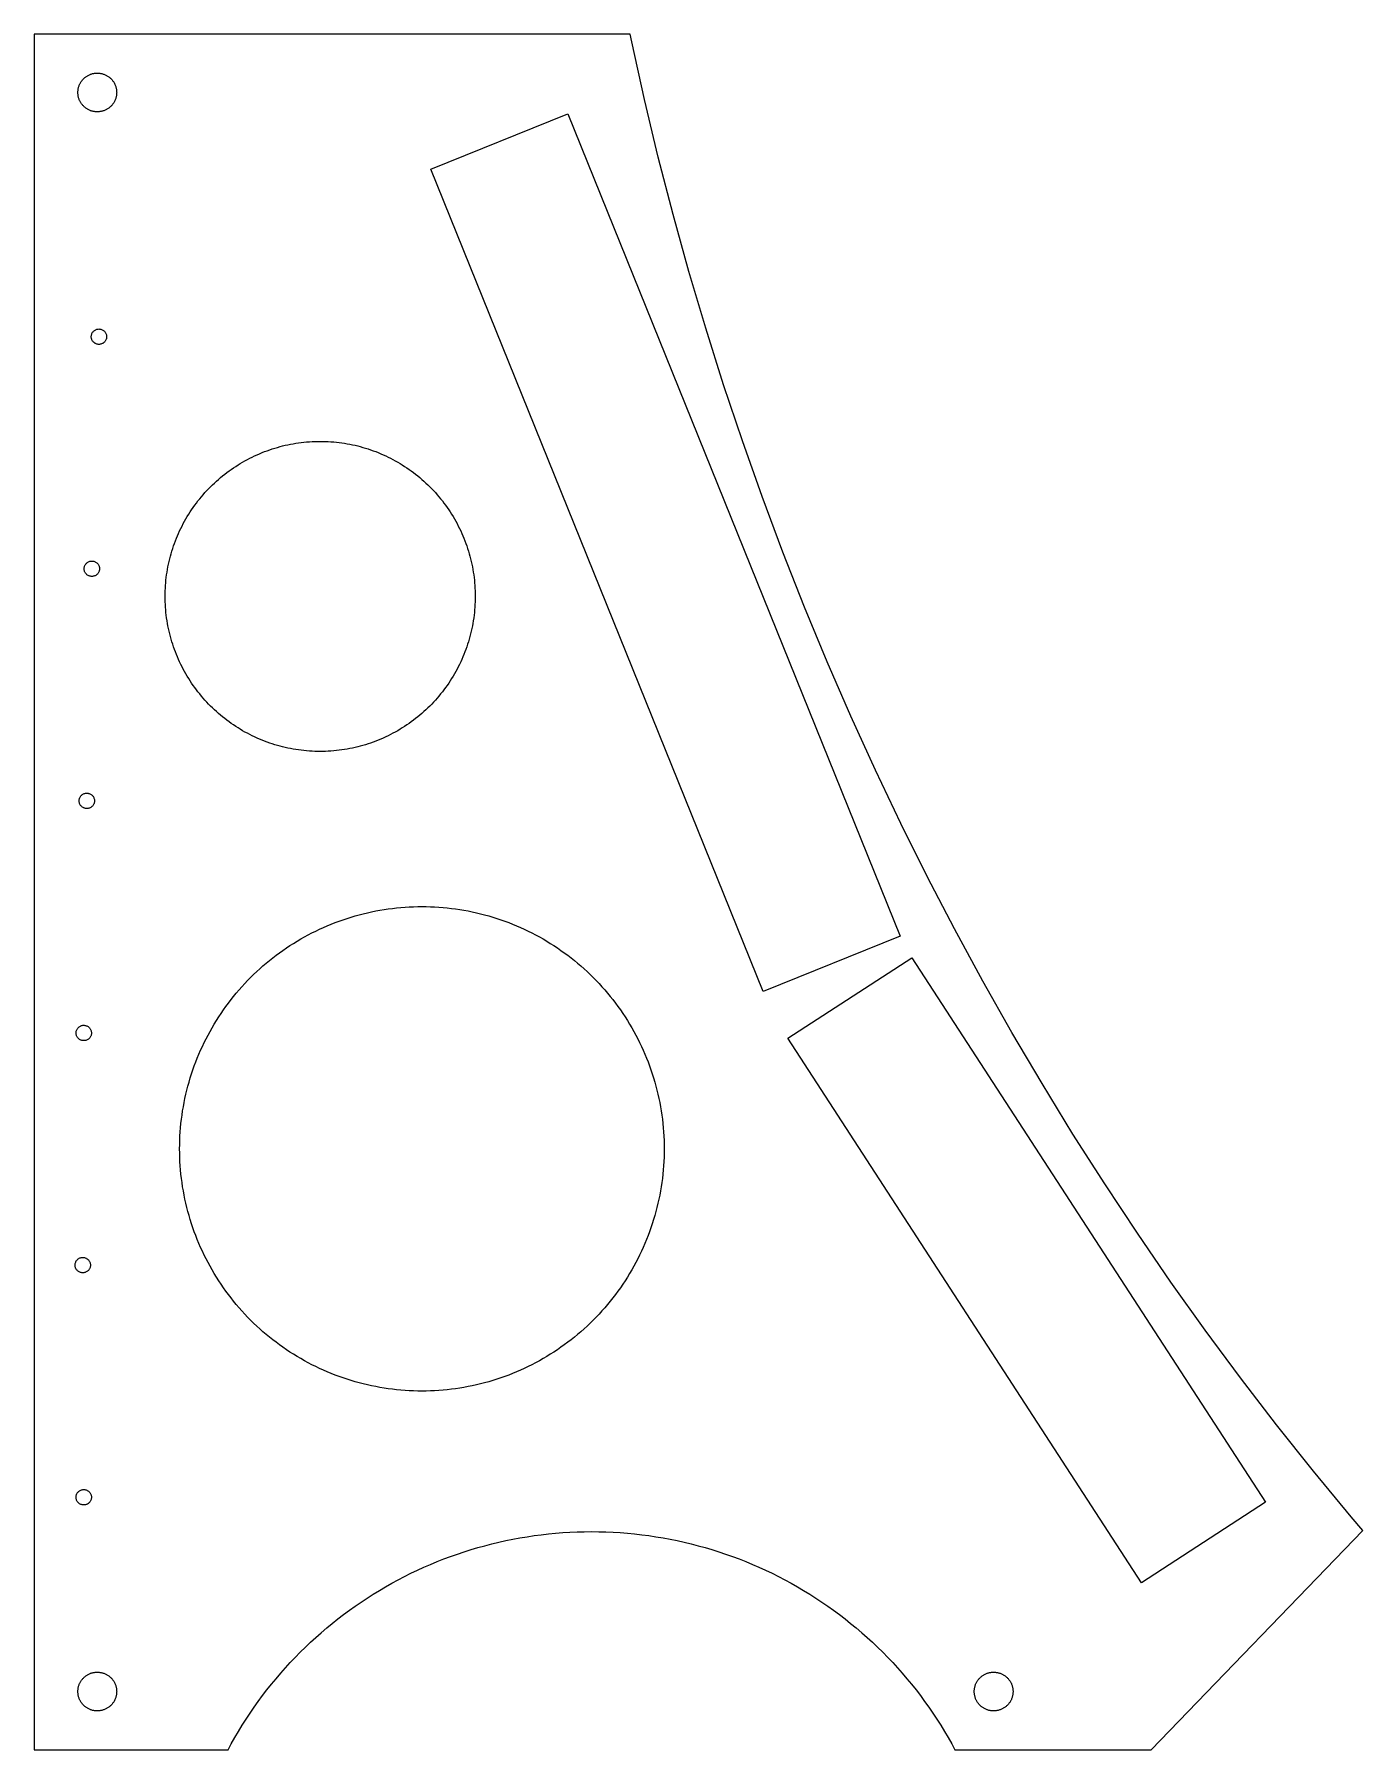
# Model space of a CAD drawing. Header units: metres. Extents: x 0 to 274, y 0 to 354.
import ezdxf

# ---------------------------------------------------------------- set-up
doc = ezdxf.new("R2010")
doc.units = ezdxf.units.M

msp = doc.modelspace()

# ---------------------------------------------------------------- linework, layer by layer
for p, q in [((122.984, 354), (0, 354)), ((0, 354), (0, 0)), ((123.297, 352.462), (122.984, 354)), ((125.941, 340.534), (123.297, 352.462)), ((9.24123, 343.368), (9.29126, 343.498)), ((9.29126, 343.498), (9.34581, 343.627)), ((9.34581, 343.627), (9.40482, 343.753)), ((9.40482, 343.753), (9.4682, 343.878)), ((9.4682, 343.878), (9.53589, 344)), ((9.53589, 344), (9.6078, 344.12)), ((9.6078, 344.12), (9.68384, 344.237)), ((9.68384, 344.237), (9.76393, 344.351)), ((9.76393, 344.351), (9.84795, 344.463)), ((9.84795, 344.463), (9.93582, 344.571)), ((9.93582, 344.571), (10.0274, 344.677)), ((10.0274, 344.677), (10.1226, 344.779)), ((10.1226, 344.779), (10.2214, 344.877)), ((10.2214, 344.877), (10.3235, 344.973)), ((10.3235, 344.973), (10.4288, 345.064)), ((10.4288, 345.064), (10.5374, 345.152)), ((10.5374, 345.152), (10.6488, 345.236)), ((10.6488, 345.236), (10.7632, 345.316)), ((10.7632, 345.316), (10.8803, 345.392)), ((10.8803, 345.392), (11, 345.464)), ((11, 345.464), (11.1221, 345.532)), ((11.1221, 345.532), (11.2465, 345.595)), ((11.2465, 345.595), (11.373, 345.654)), ((11.373, 345.654), (11.5016, 345.709)), ((11.5016, 345.709), (11.6319, 345.759)), ((11.6319, 345.759), (11.7639, 345.804)), ((11.7639, 345.804), (11.8974, 345.845)), ((11.8974, 345.845), (12.0323, 345.881)), ((12.0323, 345.881), (12.1684, 345.913)), ((12.1684, 345.913), (12.3054, 345.939)), ((12.3054, 345.939), (12.4433, 345.961)), ((12.4433, 345.961), (12.5819, 345.978)), ((12.5819, 345.978), (12.721, 345.99)), ((12.721, 345.99), (12.8604, 345.998)), ((12.8604, 345.998), (13, 346)), ((13, 346), (13.1396, 345.998)), ((13.1396, 345.998), (13.279, 345.99)), ((13.279, 345.99), (13.4181, 345.978)), ((13.4181, 345.978), (13.5567, 345.961)), ((13.5567, 345.961), (13.6946, 345.939)), ((13.6946, 345.939), (13.8316, 345.913)), ((13.8316, 345.913), (13.9677, 345.881)), ((13.9677, 345.881), (14.1025, 345.845)), ((14.1025, 345.845), (14.2361, 345.804)), ((14.2361, 345.804), (14.3681, 345.759)), ((14.3681, 345.759), (14.4984, 345.709)), ((14.4984, 345.709), (14.6269, 345.654)), ((14.6269, 345.654), (14.7535, 345.595)), ((14.7535, 345.595), (14.8779, 345.532)), ((14.8779, 345.532), (15, 345.464)), ((15, 345.464), (15.1197, 345.392)), ((15.1197, 345.392), (15.2368, 345.316)), ((15.2368, 345.316), (15.3511, 345.236)), ((15.3511, 345.236), (15.4626, 345.152)), ((15.4626, 345.152), (15.5711, 345.064)), ((15.5711, 345.064), (15.6765, 344.973)), ((15.6765, 344.973), (15.7786, 344.877)), ((15.7786, 344.877), (15.8773, 344.779)), ((15.8773, 344.779), (15.9726, 344.677)), ((15.9726, 344.677), (16.0642, 344.571)), ((16.0642, 344.571), (16.152, 344.463)), ((16.152, 344.463), (16.2361, 344.351)), ((16.2361, 344.351), (16.3161, 344.237)), ((16.3161, 344.237), (16.3922, 344.12)), ((16.3922, 344.12), (16.4641, 344)), ((16.4641, 344), (16.5318, 343.878)), ((16.5318, 343.878), (16.5952, 343.753)), ((16.5952, 343.753), (16.6542, 343.627)), ((16.6542, 343.627), (16.7087, 343.498)), ((16.7087, 343.498), (16.7588, 343.368)), ((9, 342), (9.00243, 342.14)), ((9.00243, 341.86), (9, 342)), ((9.00243, 342.14), (9.00974, 342.279)), ((9.00974, 341.721), (9.00243, 341.86)), ((9.00974, 342.279), (9.02191, 342.418)), ((9.02191, 341.582), (9.00974, 341.721)), ((9.02191, 342.418), (9.03893, 342.557)), ((9.03893, 341.443), (9.02191, 341.582)), ((9.03893, 342.557), (9.06076, 342.695)), ((9.06076, 341.305), (9.03893, 341.443)), ((9.06076, 342.695), (9.0874, 342.832)), ((9.0874, 341.168), (9.06076, 341.305)), ((9.0874, 342.832), (9.1188, 342.968)), ((9.1188, 341.032), (9.0874, 341.168)), ((9.1188, 342.968), (9.15495, 343.103)), ((9.15495, 340.897), (9.1188, 341.032)), ((9.15495, 343.103), (9.19577, 343.236)), ((9.19577, 340.764), (9.15495, 340.897)), ((9.19577, 343.236), (9.24123, 343.368)), ((9.24123, 340.632), (9.19577, 340.764)), ((9.29126, 340.502), (9.24123, 340.632)), ((9.34581, 340.373), (9.29126, 340.502)), ((9.40482, 340.247), (9.34581, 340.373)), ((9.4682, 340.122), (9.40482, 340.247)), ((9.53589, 340), (9.4682, 340.122)), ((9.6078, 339.88), (9.53589, 340)), ((9.68384, 339.763), (9.6078, 339.88)), ((16.3922, 339.88), (16.3161, 339.763)), ((16.4641, 340), (16.3922, 339.88)), ((16.5318, 340.122), (16.4641, 340)), ((16.5952, 340.247), (16.5318, 340.122)), ((16.6542, 340.373), (16.5952, 340.247)), ((16.7087, 340.502), (16.6542, 340.373)), ((16.7588, 340.632), (16.7087, 340.502)), ((16.7588, 343.368), (16.8042, 343.236)), ((16.8042, 340.764), (16.7588, 340.632)), ((16.8042, 343.236), (16.845, 343.103)), ((16.845, 340.897), (16.8042, 340.764)), ((16.845, 343.103), (16.8812, 342.968)), ((16.8812, 341.032), (16.845, 340.897)), ((16.8812, 342.968), (16.9126, 342.832)), ((16.9126, 341.168), (16.8812, 341.032)), ((16.9126, 342.832), (16.9392, 342.695)), ((16.9392, 341.305), (16.9126, 341.168)), ((16.9392, 342.695), (16.9611, 342.557)), ((16.9611, 341.443), (16.9392, 341.305)), ((16.9611, 342.557), (16.9781, 342.418)), ((16.9781, 341.582), (16.9611, 341.443)), ((16.9781, 342.418), (16.9902, 342.279)), ((16.9902, 341.721), (16.9781, 341.582)), ((16.9902, 342.279), (16.9976, 342.14)), ((16.9976, 341.86), (16.9902, 341.721)), ((16.9976, 342.14), (17, 342)), ((17, 342), (16.9976, 341.86)), ((128.793, 328.655), (125.941, 340.534)), ((9.76393, 339.649), (9.68384, 339.763)), ((9.84795, 339.537), (9.76393, 339.649)), ((9.93582, 339.429), (9.84795, 339.537)), ((10.0274, 339.323), (9.93582, 339.429)), ((10.1226, 339.221), (10.0274, 339.323)), ((10.2214, 339.123), (10.1226, 339.221)), ((10.3235, 339.027), (10.2214, 339.123)), ((10.4288, 338.936), (10.3235, 339.027)), ((10.5374, 338.848), (10.4288, 338.936)), ((10.6488, 338.764), (10.5374, 338.848)), ((10.7632, 338.684), (10.6488, 338.764)), ((10.8803, 338.608), (10.7632, 338.684)), ((11, 338.536), (10.8803, 338.608)), ((11.1221, 338.468), (11, 338.536)), ((11.2465, 338.405), (11.1221, 338.468)), ((11.373, 338.346), (11.2465, 338.405)), ((11.5016, 338.291), (11.373, 338.346)), ((11.6319, 338.241), (11.5016, 338.291)), ((11.7639, 338.196), (11.6319, 338.241)), ((11.8974, 338.155), (11.7639, 338.196)), ((12.0323, 338.119), (11.8974, 338.155)), ((12.1684, 338.087), (12.0323, 338.119)), ((12.3054, 338.061), (12.1684, 338.087)), ((12.4433, 338.039), (12.3054, 338.061)), ((12.5819, 338.022), (12.4433, 338.039)), ((12.721, 338.01), (12.5819, 338.022)), ((12.8604, 338.002), (12.721, 338.01)), ((13, 338), (12.8604, 338.002)), ((13.1396, 338.002), (13, 338)), ((13.279, 338.01), (13.1396, 338.002)), ((13.4181, 338.022), (13.279, 338.01)), ((13.5567, 338.039), (13.4181, 338.022)), ((13.6946, 338.061), (13.5567, 338.039)), ((13.8316, 338.087), (13.6946, 338.061)), ((13.9677, 338.119), (13.8316, 338.087)), ((14.1025, 338.155), (13.9677, 338.119)), ((14.2361, 338.196), (14.1025, 338.155)), ((14.3681, 338.241), (14.2361, 338.196)), ((14.4984, 338.291), (14.3681, 338.241)), ((14.6269, 338.346), (14.4984, 338.291)), ((14.7535, 338.405), (14.6269, 338.346)), ((14.8779, 338.468), (14.7535, 338.405)), ((15, 338.536), (14.8779, 338.468)), ((15.1197, 338.608), (15, 338.536)), ((15.2368, 338.684), (15.1197, 338.608)), ((15.3511, 338.764), (15.2368, 338.684)), ((15.4626, 338.848), (15.3511, 338.764)), ((15.5711, 338.936), (15.4626, 338.848)), ((15.6765, 339.027), (15.5711, 338.936)), ((15.7786, 339.123), (15.6765, 339.027)), ((15.8773, 339.221), (15.7786, 339.123)), ((15.9726, 339.323), (15.8773, 339.221)), ((16.0642, 339.429), (15.9726, 339.323)), ((16.152, 339.537), (16.0642, 339.429)), ((16.2361, 339.649), (16.152, 339.537)), ((16.3161, 339.763), (16.2361, 339.649)), ((81.8659, 326.157), (110.145, 337.583)), ((110.145, 337.583), (178.698, 167.908)), ((150.419, 156.482), (81.8659, 326.157)), ((131.852, 316.827), (128.793, 328.655)), ((135.117, 305.054), (131.852, 316.827)), ((138.587, 293.34), (135.117, 305.054)), ((11.7569, 291.598), (11.7629, 291.737)), ((11.7629, 291.46), (11.7569, 291.598)), ((11.7629, 291.737), (11.781, 291.874)), ((11.781, 291.323), (11.7629, 291.46)), ((11.781, 291.874), (11.811, 292.009)), ((11.811, 291.187), (11.781, 291.323)), ((11.811, 292.009), (11.8526, 292.141)), ((11.8526, 291.055), (11.811, 291.187)), ((11.8526, 292.141), (11.9056, 292.269)), ((11.9056, 290.927), (11.8526, 291.055)), ((11.9056, 292.269), (11.9695, 292.392)), ((11.9695, 290.804), (11.9056, 290.927)), ((11.9695, 292.392), (12.044, 292.509)), ((12.044, 290.688), (11.9695, 290.804)), ((12.044, 292.509), (12.1283, 292.619)), ((12.1283, 290.578), (12.044, 290.688)), ((12.1283, 292.619), (12.2218, 292.721)), ((12.2218, 290.476), (12.1283, 290.578)), ((12.2218, 292.721), (12.3239, 292.814)), ((12.3239, 290.382), (12.2218, 290.476)), ((12.3239, 292.814), (12.4338, 292.899)), ((12.4338, 290.298), (12.3239, 290.382)), ((12.4338, 292.899), (12.5506, 292.973)), ((12.5506, 290.223), (12.4338, 290.298)), ((12.5506, 292.973), (12.6734, 293.037)), ((12.6734, 293.037), (12.8014, 293.09)), ((12.8014, 293.09), (12.9335, 293.132)), ((12.9335, 293.132), (13.0687, 293.162)), ((13.0687, 293.162), (13.206, 293.18)), ((13.206, 293.18), (13.3444, 293.186)), ((13.3444, 293.186), (13.4827, 293.18)), ((13.4827, 293.18), (13.62, 293.162)), ((13.62, 293.162), (13.7552, 293.132)), ((13.7552, 293.132), (13.8873, 293.09)), ((13.8873, 293.09), (14.0153, 293.037)), ((14.0153, 293.037), (14.1381, 292.973)), ((14.1381, 292.973), (14.2549, 292.899)), ((14.2549, 290.298), (14.1381, 290.223)), ((14.2549, 292.899), (14.3648, 292.814)), ((14.3648, 290.382), (14.2549, 290.298)), ((14.3648, 292.814), (14.4669, 292.721)), ((14.4669, 290.476), (14.3648, 290.382)), ((14.4669, 292.721), (14.5605, 292.619)), ((14.5605, 290.578), (14.4669, 290.476)), ((14.5605, 292.619), (14.6448, 292.509)), ((14.6448, 290.688), (14.5605, 290.578)), ((14.6448, 292.509), (14.7192, 292.392)), ((14.7192, 290.804), (14.6448, 290.688)), ((14.7192, 292.392), (14.7831, 292.269)), ((14.7831, 290.927), (14.7192, 290.804)), ((14.7831, 292.269), (14.8361, 292.141)), ((14.8361, 291.055), (14.7831, 290.927)), ((14.8361, 292.141), (14.8778, 292.009)), ((14.8778, 291.187), (14.8361, 291.055)), ((14.8778, 292.009), (14.9077, 291.874)), ((14.9077, 291.323), (14.8778, 291.187)), ((14.9077, 291.874), (14.9258, 291.737)), ((14.9258, 291.46), (14.9077, 291.323)), ((14.9258, 291.737), (14.9319, 291.598)), ((14.9319, 291.598), (14.9258, 291.46)), ((142.26, 281.688), (138.587, 293.34)), ((12.6734, 290.159), (12.5506, 290.223)), ((12.8014, 290.106), (12.6734, 290.159)), ((12.9335, 290.065), (12.8014, 290.106)), ((13.0687, 290.035), (12.9335, 290.065)), ((13.206, 290.017), (13.0687, 290.035)), ((13.3444, 290.011), (13.206, 290.017)), ((13.4827, 290.017), (13.3444, 290.011)), ((13.62, 290.035), (13.4827, 290.017)), ((13.7552, 290.065), (13.62, 290.035)), ((13.8873, 290.106), (13.7552, 290.065)), ((14.0153, 290.159), (13.8873, 290.106)), ((14.1381, 290.223), (14.0153, 290.159)), ((146.137, 270.102), (142.26, 281.688)), ((50.7178, 268.91), (51.2585, 269.049)), ((51.2585, 269.049), (51.8016, 269.18)), ((51.8016, 269.18), (52.3468, 269.301)), ((52.3468, 269.301), (52.8941, 269.412)), ((52.8941, 269.412), (53.4433, 269.514)), ((53.4433, 269.514), (53.9941, 269.606)), ((53.9941, 269.606), (54.5464, 269.689)), ((54.5464, 269.689), (55.1002, 269.761)), ((55.1002, 269.761), (55.6551, 269.825)), ((55.6551, 269.825), (56.211, 269.878)), ((56.211, 269.878), (56.7678, 269.922)), ((56.7678, 269.922), (57.3252, 269.956)), ((57.3252, 269.956), (57.8832, 269.98)), ((57.8832, 269.98), (58.4415, 269.995)), ((58.4415, 269.995), (59, 270)), ((59, 270), (59.5585, 269.995)), ((59.5585, 269.995), (60.1168, 269.98)), ((60.1168, 269.98), (60.6747, 269.956)), ((60.6747, 269.956), (61.2322, 269.922)), ((61.2322, 269.922), (61.789, 269.878)), ((61.789, 269.878), (62.3449, 269.825)), ((62.3449, 269.825), (62.8998, 269.761)), ((62.8998, 269.761), (63.4535, 269.689)), ((63.4535, 269.689), (64.0059, 269.606)), ((64.0059, 269.606), (64.5567, 269.514)), ((64.5567, 269.514), (65.1059, 269.412)), ((65.1059, 269.412), (65.6532, 269.301)), ((65.6532, 269.301), (66.1984, 269.18)), ((66.1984, 269.18), (66.7415, 269.049)), ((66.7415, 269.049), (67.2822, 268.91)), ((150.215, 258.586), (146.137, 270.102)), ((42.5188, 265.429), (43, 265.713)), ((43, 265.713), (43.4861, 265.988)), ((43.4861, 265.988), (43.9769, 266.254)), ((43.9769, 266.254), (44.4723, 266.512)), ((44.4723, 266.512), (44.9721, 266.761)), ((44.9721, 266.761), (45.4762, 267.002)), ((45.4762, 267.002), (45.9844, 267.233)), ((45.9844, 267.233), (46.4966, 267.456)), ((46.4966, 267.456), (47.0126, 267.67)), ((47.0126, 267.67), (47.5322, 267.875)), ((47.5322, 267.875), (48.0553, 268.07)), ((48.0553, 268.07), (48.5818, 268.257)), ((48.5818, 268.257), (49.1115, 268.434)), ((49.1115, 268.434), (49.6441, 268.602)), ((49.6441, 268.602), (50.1796, 268.76)), ((50.1796, 268.76), (50.7178, 268.91)), ((67.2822, 268.91), (67.8204, 268.76)), ((67.8204, 268.76), (68.3559, 268.602)), ((68.3559, 268.602), (68.8885, 268.434)), ((68.8885, 268.434), (69.4182, 268.257)), ((69.4182, 268.257), (69.9446, 268.07)), ((69.9446, 268.07), (70.4678, 267.875)), ((70.4678, 267.875), (70.9874, 267.67)), ((70.9874, 267.67), (71.5034, 267.456)), ((71.5034, 267.456), (72.0156, 267.233)), ((72.0156, 267.233), (72.5238, 267.002)), ((72.5238, 267.002), (73.0279, 266.761)), ((73.0279, 266.761), (73.5277, 266.512)), ((73.5277, 266.512), (74.0231, 266.254)), ((74.0231, 266.254), (74.5139, 265.988)), ((74.5139, 265.988), (75, 265.713)), ((75, 265.713), (75.4812, 265.429)), ((37.5878, 261.781), (38.0061, 262.151)), ((38.0061, 262.151), (38.4308, 262.513)), ((38.4308, 262.513), (38.8617, 262.869)), ((38.8617, 262.869), (39.2988, 263.216)), ((39.2988, 263.216), (39.7419, 263.556)), ((39.7419, 263.556), (40.1909, 263.889)), ((40.1909, 263.889), (40.6456, 264.213)), ((40.6456, 264.213), (41.1058, 264.529)), ((41.1058, 264.529), (41.5715, 264.837)), ((41.5715, 264.837), (42.0426, 265.138)), ((42.0426, 265.138), (42.5188, 265.429)), ((75.4812, 265.429), (75.9574, 265.138)), ((75.9574, 265.138), (76.4284, 264.837)), ((76.4284, 264.837), (76.8942, 264.529)), ((76.8942, 264.529), (77.3544, 264.213)), ((77.3544, 264.213), (77.8091, 263.889)), ((77.8091, 263.889), (78.2581, 263.556)), ((78.2581, 263.556), (78.7012, 263.216)), ((78.7012, 263.216), (79.1382, 262.869)), ((79.1382, 262.869), (79.5692, 262.513)), ((79.5692, 262.513), (79.9939, 262.151)), ((79.9939, 262.151), (80.4122, 261.781)), ((34.1313, 258.138), (34.4866, 258.569)), ((34.4866, 258.569), (34.8493, 258.994)), ((34.8493, 258.994), (35.2194, 259.412)), ((35.2194, 259.412), (35.5967, 259.824)), ((35.5967, 259.824), (35.9811, 260.229)), ((35.9811, 260.229), (36.3726, 260.627)), ((36.3726, 260.627), (36.7709, 261.019)), ((36.7709, 261.019), (37.176, 261.403)), ((37.176, 261.403), (37.5878, 261.781)), ((80.4122, 261.781), (80.8239, 261.403)), ((80.8239, 261.403), (81.2291, 261.019)), ((81.2291, 261.019), (81.6274, 260.627)), ((81.6274, 260.627), (82.0189, 260.229)), ((82.0189, 260.229), (82.4033, 259.824)), ((82.4033, 259.824), (82.7806, 259.412)), ((82.7806, 259.412), (83.1507, 258.994)), ((83.1507, 258.994), (83.5134, 258.569)), ((83.5134, 258.569), (83.8687, 258.138)), ((154.494, 247.142), (150.215, 258.586)), ((31.5706, 254.481), (31.8625, 254.957)), ((31.8625, 254.957), (32.1625, 255.428)), ((32.1625, 255.428), (32.4708, 255.894)), ((32.4708, 255.894), (32.7871, 256.354)), ((32.7871, 256.354), (33.1115, 256.809)), ((33.1115, 256.809), (33.4436, 257.258)), ((33.4436, 257.258), (33.7836, 257.701)), ((33.7836, 257.701), (34.1313, 258.138)), ((83.8687, 258.138), (84.2163, 257.701)), ((84.2163, 257.701), (84.5563, 257.258)), ((84.5563, 257.258), (84.8885, 256.809)), ((84.8885, 256.809), (85.2129, 256.354)), ((85.2129, 256.354), (85.5292, 255.894)), ((85.5292, 255.894), (85.8374, 255.428)), ((85.8374, 255.428), (86.1375, 254.957)), ((86.1375, 254.957), (86.4294, 254.481)), ((29.7665, 251.016), (29.9981, 251.524)), ((29.9981, 251.524), (30.2386, 252.028)), ((30.2386, 252.028), (30.4878, 252.528)), ((30.4878, 252.528), (30.7457, 253.023)), ((30.7457, 253.023), (31.0122, 253.514)), ((31.0122, 253.514), (31.2872, 254)), ((31.2872, 254), (31.5706, 254.481)), ((86.4294, 254.481), (86.7128, 254)), ((86.7128, 254), (86.9878, 253.514)), ((86.9878, 253.514), (87.2543, 253.023)), ((87.2543, 253.023), (87.5122, 252.528)), ((87.5122, 252.528), (87.7614, 252.028)), ((87.7614, 252.028), (88.0018, 251.524)), ((88.0018, 251.524), (88.2334, 251.016)), ((28.3982, 247.356), (28.5662, 247.889)), ((28.5662, 247.889), (28.7434, 248.418)), ((28.7434, 248.418), (28.9298, 248.945)), ((28.9298, 248.945), (29.1254, 249.468)), ((29.1254, 249.468), (29.3301, 249.987)), ((29.3301, 249.987), (29.5438, 250.503)), ((29.5438, 250.503), (29.7665, 251.016)), ((88.2334, 251.016), (88.4561, 250.503)), ((88.4561, 250.503), (88.6699, 249.987)), ((88.6699, 249.987), (88.8746, 249.468)), ((88.8746, 249.468), (89.0702, 248.945)), ((89.0702, 248.945), (89.2566, 248.418)), ((89.2566, 248.418), (89.4338, 247.889)), ((89.4338, 247.889), (89.6017, 247.356)), ((10.3848, 244.241), (10.4367, 244.37)), ((10.4367, 244.37), (10.4996, 244.493)), ((10.4996, 244.493), (10.573, 244.611)), ((10.573, 244.611), (10.6563, 244.721)), ((10.6563, 244.721), (10.749, 244.824)), ((10.749, 244.824), (10.8503, 244.919)), ((10.8503, 244.919), (10.9594, 245.004)), ((10.9594, 245.004), (11.0756, 245.079)), ((11.0756, 245.079), (11.1978, 245.144)), ((11.1978, 245.144), (11.3253, 245.198)), ((11.3253, 245.198), (11.457, 245.241)), ((11.457, 245.241), (11.592, 245.272)), ((11.592, 245.272), (11.7291, 245.292)), ((11.7291, 245.292), (11.8674, 245.299)), ((11.8674, 245.299), (12.0058, 245.294)), ((12.0058, 245.294), (12.1433, 245.277)), ((12.1433, 245.277), (12.2788, 245.248)), ((12.2788, 245.248), (12.4112, 245.208)), ((12.4112, 245.208), (12.5396, 245.156)), ((12.5396, 245.156), (12.663, 245.093)), ((12.663, 245.093), (12.7805, 245.02)), ((12.7805, 245.02), (12.8911, 244.936)), ((12.8911, 244.936), (12.994, 244.844)), ((12.994, 244.844), (13.0884, 244.742)), ((13.0884, 244.742), (13.1737, 244.633)), ((13.1737, 244.633), (13.2491, 244.517)), ((13.2491, 244.517), (13.3141, 244.395)), ((13.3141, 244.395), (13.3683, 244.267)), ((13.3683, 244.267), (13.4111, 244.136)), ((27.5879, 244.106), (27.6993, 244.653)), ((27.6993, 244.653), (27.8201, 245.198)), ((27.8201, 245.198), (27.9505, 245.741)), ((27.9505, 245.741), (28.0904, 246.282)), ((28.0904, 246.282), (28.2396, 246.82)), ((28.2396, 246.82), (28.3982, 247.356)), ((89.6017, 247.356), (89.7604, 246.82)), ((89.7604, 246.82), (89.9096, 246.282)), ((89.9096, 246.282), (90.0495, 245.741)), ((90.0495, 245.741), (90.1798, 245.198)), ((90.1798, 245.198), (90.3007, 244.653)), ((90.3007, 244.653), (90.4121, 244.106)), ((158.971, 235.775), (154.494, 247.142)), ((10.2938, 243.698), (10.2987, 243.836)), ((10.3011, 243.559), (10.2938, 243.698)), ((10.2987, 243.836), (10.3156, 243.973)), ((10.3204, 243.422), (10.3011, 243.559)), ((10.3156, 243.973), (10.3444, 244.109)), ((10.3515, 243.287), (10.3204, 243.422)), ((10.3444, 244.109), (10.3848, 244.241)), ((10.3943, 243.155), (10.3515, 243.287)), ((10.4484, 243.028), (10.3943, 243.155)), ((10.5135, 242.906), (10.4484, 243.028)), ((10.5889, 242.79), (10.5135, 242.906)), ((10.6741, 242.68), (10.5889, 242.79)), ((10.7686, 242.579), (10.6741, 242.68)), ((10.8715, 242.486), (10.7686, 242.579)), ((10.9821, 242.403), (10.8715, 242.486)), ((11.0996, 242.33), (10.9821, 242.403)), ((11.2229, 242.267), (11.0996, 242.33)), ((11.3514, 242.215), (11.2229, 242.267)), ((11.4838, 242.175), (11.3514, 242.215)), ((11.6193, 242.146), (11.4838, 242.175)), ((11.7567, 242.129), (11.6193, 242.146)), ((11.8951, 242.124), (11.7567, 242.129)), ((12.0334, 242.131), (11.8951, 242.124)), ((12.1706, 242.151), (12.0334, 242.131)), ((12.3055, 242.182), (12.1706, 242.151)), ((12.4372, 242.224), (12.3055, 242.182)), ((12.5647, 242.279), (12.4372, 242.224)), ((12.687, 242.344), (12.5647, 242.279)), ((12.8031, 242.419), (12.687, 242.344)), ((12.9123, 242.504), (12.8031, 242.419)), ((13.0136, 242.599), (12.9123, 242.504)), ((13.1062, 242.702), (13.0136, 242.599)), ((13.1896, 242.812), (13.1062, 242.702)), ((13.263, 242.93), (13.1896, 242.812)), ((13.3259, 243.053), (13.263, 242.93)), ((13.3777, 243.182), (13.3259, 243.053)), ((13.4182, 243.314), (13.3777, 243.182)), ((13.4111, 244.136), (13.4422, 244.001)), ((13.447, 243.449), (13.4182, 243.314)), ((13.4422, 244.001), (13.4615, 243.864)), ((13.4639, 243.587), (13.447, 243.449)), ((13.4615, 243.864), (13.4687, 243.725)), ((13.4687, 243.725), (13.4639, 243.587)), ((27.0779, 240.232), (27.1218, 240.789)), ((27.1218, 240.789), (27.1753, 241.345)), ((27.1753, 241.345), (27.2385, 241.9)), ((27.2385, 241.9), (27.3114, 242.454)), ((27.3114, 242.454), (27.394, 243.006)), ((27.394, 243.006), (27.4861, 243.557)), ((27.4861, 243.557), (27.5879, 244.106)), ((90.4121, 244.106), (90.5138, 243.557)), ((90.5138, 243.557), (90.606, 243.006)), ((90.606, 243.006), (90.6886, 242.454)), ((90.6886, 242.454), (90.7615, 241.9)), ((90.7615, 241.9), (90.8247, 241.345)), ((90.8247, 241.345), (90.8782, 240.789)), ((90.8782, 240.789), (90.922, 240.232)), ((27, 238), (27.0049, 238.558)), ((27.0049, 237.442), (27, 238)), ((27.0049, 238.558), (27.0195, 239.117)), ((27.0195, 236.883), (27.0049, 237.442)), ((27.0195, 239.117), (27.0439, 239.675)), ((27.0439, 239.675), (27.0779, 240.232)), ((90.922, 240.232), (90.9561, 239.675)), ((90.9561, 239.675), (90.9805, 239.117)), ((90.9805, 239.117), (90.9951, 238.558)), ((90.9951, 237.442), (90.9805, 236.883)), ((90.9951, 238.558), (91, 238)), ((91, 238), (90.9951, 237.442)), ((27.0439, 236.325), (27.0195, 236.883)), ((27.0779, 235.768), (27.0439, 236.325)), ((27.1218, 235.211), (27.0779, 235.768)), ((27.1753, 234.655), (27.1218, 235.211)), ((27.2385, 234.1), (27.1753, 234.655)), ((27.3114, 233.546), (27.2385, 234.1)), ((90.7615, 234.1), (90.6886, 233.546)), ((90.8247, 234.655), (90.7615, 234.1)), ((90.8782, 235.211), (90.8247, 234.655)), ((90.922, 235.768), (90.8782, 235.211)), ((90.9561, 236.325), (90.922, 235.768)), ((90.9805, 236.883), (90.9561, 236.325)), ((163.647, 224.488), (158.971, 235.775)), ((27.394, 232.994), (27.3114, 233.546)), ((27.4861, 232.443), (27.394, 232.994)), ((27.5879, 231.894), (27.4861, 232.443)), ((27.6993, 231.347), (27.5879, 231.894)), ((27.8201, 230.802), (27.6993, 231.347)), ((27.9505, 230.258), (27.8201, 230.802)), ((28.0904, 229.718), (27.9505, 230.258)), ((90.0495, 230.258), (89.9096, 229.718)), ((90.1798, 230.802), (90.0495, 230.258)), ((90.3007, 231.347), (90.1798, 230.802)), ((90.4121, 231.894), (90.3007, 231.347)), ((90.5138, 232.443), (90.4121, 231.894)), ((90.606, 232.994), (90.5138, 232.443)), ((90.6886, 233.546), (90.606, 232.994)), ((28.2396, 229.18), (28.0904, 229.718)), ((28.3982, 228.644), (28.2396, 229.18)), ((28.5662, 228.111), (28.3982, 228.644)), ((28.7434, 227.582), (28.5662, 228.111)), ((28.9298, 227.055), (28.7434, 227.582)), ((29.1254, 226.532), (28.9298, 227.055)), ((89.0702, 227.055), (88.8746, 226.532)), ((89.2566, 227.582), (89.0702, 227.055)), ((89.4338, 228.111), (89.2566, 227.582)), ((89.6017, 228.644), (89.4338, 228.111)), ((89.7604, 229.18), (89.6017, 228.644)), ((89.9096, 229.718), (89.7604, 229.18)), ((29.3301, 226.013), (29.1254, 226.532)), ((29.5438, 225.497), (29.3301, 226.013)), ((29.7665, 224.984), (29.5438, 225.497)), ((29.9981, 224.476), (29.7665, 224.984)), ((30.2386, 223.972), (29.9981, 224.476)), ((30.4878, 223.472), (30.2386, 223.972)), ((30.7457, 222.977), (30.4878, 223.472)), ((87.5122, 223.472), (87.2543, 222.977)), ((87.7614, 223.972), (87.5122, 223.472)), ((88.0018, 224.476), (87.7614, 223.972)), ((88.2334, 224.984), (88.0018, 224.476)), ((88.4561, 225.497), (88.2334, 224.984)), ((88.6699, 226.013), (88.4561, 225.497)), ((88.8746, 226.532), (88.6699, 226.013)), ((168.518, 213.284), (163.647, 224.488)), ((31.0122, 222.486), (30.7457, 222.977)), ((31.2872, 222), (31.0122, 222.486)), ((31.5706, 221.519), (31.2872, 222)), ((31.8625, 221.043), (31.5706, 221.519)), ((32.1625, 220.572), (31.8625, 221.043)), ((32.4708, 220.106), (32.1625, 220.572)), ((32.7871, 219.646), (32.4708, 220.106)), ((33.1115, 219.191), (32.7871, 219.646)), ((85.2129, 219.646), (84.8885, 219.191)), ((85.5292, 220.106), (85.2129, 219.646)), ((85.8374, 220.572), (85.5292, 220.106)), ((86.1375, 221.043), (85.8374, 220.572)), ((86.4294, 221.519), (86.1375, 221.043)), ((86.7128, 222), (86.4294, 221.519)), ((86.9878, 222.486), (86.7128, 222)), ((87.2543, 222.977), (86.9878, 222.486)), ((33.4436, 218.742), (33.1115, 219.191)), ((33.7836, 218.299), (33.4436, 218.742)), ((34.1313, 217.862), (33.7836, 218.299)), ((34.4866, 217.431), (34.1313, 217.862)), ((34.8493, 217.006), (34.4866, 217.431)), ((35.2194, 216.588), (34.8493, 217.006)), ((35.5967, 216.176), (35.2194, 216.588)), ((35.9811, 215.771), (35.5967, 216.176)), ((82.4033, 216.176), (82.0189, 215.771)), ((82.7806, 216.588), (82.4033, 216.176)), ((83.1507, 217.006), (82.7806, 216.588)), ((83.5134, 217.431), (83.1507, 217.006)), ((83.8687, 217.862), (83.5134, 217.431)), ((84.2163, 218.299), (83.8687, 217.862)), ((84.5563, 218.742), (84.2163, 218.299)), ((84.8885, 219.191), (84.5563, 218.742)), ((36.3726, 215.373), (35.9811, 215.771)), ((36.7709, 214.981), (36.3726, 215.373)), ((37.176, 214.597), (36.7709, 214.981)), ((37.5878, 214.219), (37.176, 214.597)), ((38.0061, 213.849), (37.5878, 214.219)), ((38.4308, 213.487), (38.0061, 213.849)), ((38.8617, 213.131), (38.4308, 213.487)), ((39.2988, 212.784), (38.8617, 213.131)), ((39.7419, 212.444), (39.2988, 212.784)), ((40.1909, 212.111), (39.7419, 212.444)), ((78.2581, 212.444), (77.8091, 212.111)), ((78.7012, 212.784), (78.2581, 212.444)), ((79.1382, 213.131), (78.7012, 212.784)), ((79.5692, 213.487), (79.1382, 213.131)), ((79.9939, 213.849), (79.5692, 213.487)), ((80.4122, 214.219), (79.9939, 213.849)), ((80.8239, 214.597), (80.4122, 214.219)), ((81.2291, 214.981), (80.8239, 214.597)), ((81.6274, 215.373), (81.2291, 214.981)), ((82.0189, 215.771), (81.6274, 215.373)), ((173.585, 202.167), (168.518, 213.284)), ((40.6456, 211.787), (40.1909, 212.111)), ((41.1058, 211.471), (40.6456, 211.787)), ((41.5715, 211.163), (41.1058, 211.471)), ((42.0426, 210.862), (41.5715, 211.163)), ((42.5188, 210.571), (42.0426, 210.862)), ((43, 210.287), (42.5188, 210.571)), ((43.4861, 210.012), (43, 210.287)), ((43.9769, 209.746), (43.4861, 210.012)), ((44.4723, 209.488), (43.9769, 209.746)), ((44.9721, 209.239), (44.4723, 209.488)), ((45.4762, 208.998), (44.9721, 209.239)), ((45.9844, 208.767), (45.4762, 208.998)), ((72.5238, 208.998), (72.0156, 208.767)), ((73.0279, 209.239), (72.5238, 208.998)), ((73.5277, 209.488), (73.0279, 209.239)), ((74.0231, 209.746), (73.5277, 209.488)), ((74.5139, 210.012), (74.0231, 209.746)), ((75, 210.287), (74.5139, 210.012)), ((75.4812, 210.571), (75, 210.287)), ((75.9574, 210.862), (75.4812, 210.571)), ((76.4284, 211.163), (75.9574, 210.862)), ((76.8942, 211.471), (76.4284, 211.163)), ((77.3544, 211.787), (76.8942, 211.471)), ((77.8091, 212.111), (77.3544, 211.787)), ((46.4966, 208.544), (45.9844, 208.767)), ((47.0126, 208.33), (46.4966, 208.544)), ((47.5322, 208.125), (47.0126, 208.33)), ((48.0553, 207.93), (47.5322, 208.125)), ((48.5818, 207.743), (48.0553, 207.93)), ((49.1115, 207.566), (48.5818, 207.743)), ((49.6441, 207.398), (49.1115, 207.566)), ((50.1796, 207.24), (49.6441, 207.398)), ((50.7178, 207.09), (50.1796, 207.24)), ((51.2585, 206.951), (50.7178, 207.09)), ((51.8016, 206.82), (51.2585, 206.951)), ((52.3468, 206.699), (51.8016, 206.82)), ((52.8941, 206.588), (52.3468, 206.699)), ((53.4433, 206.486), (52.8941, 206.588)), ((53.9941, 206.394), (53.4433, 206.486)), ((54.5464, 206.311), (53.9941, 206.394)), ((55.1002, 206.239), (54.5464, 206.311)), ((55.6551, 206.175), (55.1002, 206.239)), ((56.211, 206.122), (55.6551, 206.175)), ((56.7678, 206.078), (56.211, 206.122)), ((57.3252, 206.044), (56.7678, 206.078)), ((57.8832, 206.019), (57.3252, 206.044)), ((58.4415, 206.005), (57.8832, 206.019)), ((59, 206), (58.4415, 206.005)), ((59.5585, 206.005), (59, 206)), ((60.1168, 206.019), (59.5585, 206.005)), ((60.6747, 206.044), (60.1168, 206.019)), ((61.2322, 206.078), (60.6747, 206.044)), ((61.789, 206.122), (61.2322, 206.078)), ((62.3449, 206.175), (61.789, 206.122)), ((62.8998, 206.239), (62.3449, 206.175)), ((63.4535, 206.311), (62.8998, 206.239)), ((64.0059, 206.394), (63.4535, 206.311)), ((64.5567, 206.486), (64.0059, 206.394)), ((65.1059, 206.588), (64.5567, 206.486)), ((65.6532, 206.699), (65.1059, 206.588)), ((66.1984, 206.82), (65.6532, 206.699)), ((66.7415, 206.951), (66.1984, 206.82)), ((67.2822, 207.09), (66.7415, 206.951)), ((67.8204, 207.24), (67.2822, 207.09)), ((68.3559, 207.398), (67.8204, 207.24)), ((68.8885, 207.566), (68.3559, 207.398)), ((69.4182, 207.743), (68.8885, 207.566)), ((69.9446, 207.93), (69.4182, 207.743)), ((70.4678, 208.125), (69.9446, 207.93)), ((70.9874, 208.33), (70.4678, 208.125)), ((71.5034, 208.544), (70.9874, 208.33)), ((72.0156, 208.767), (71.5034, 208.544)), ((178.844, 191.14), (173.585, 202.167)), ((9.24889, 195.786), (9.25252, 195.924)), ((9.25735, 195.648), (9.24889, 195.786)), ((9.25252, 195.924), (9.2682, 196.062)), ((9.27783, 195.511), (9.25735, 195.648)), ((9.2682, 196.062), (9.29582, 196.198)), ((9.31015, 195.376), (9.27783, 195.511)), ((9.29582, 196.198), (9.33514, 196.331)), ((9.3541, 195.245), (9.31015, 195.376)), ((9.33514, 196.331), (9.38591, 196.459)), ((9.40932, 195.118), (9.3541, 195.245)), ((9.38591, 196.459), (9.44769, 196.583)), ((9.4754, 194.996), (9.40932, 195.118)), ((9.44769, 196.583), (9.52007, 196.701)), ((9.55185, 194.881), (9.4754, 194.996)), ((9.52007, 196.701), (9.60243, 196.813)), ((9.63805, 194.772), (9.55185, 194.881)), ((9.60243, 196.813), (9.69421, 196.916)), ((9.73338, 194.672), (9.63805, 194.772)), ((9.69421, 196.916), (9.79466, 197.012)), ((9.79466, 197.012), (9.90305, 197.098)), ((9.90305, 197.098), (10.0185, 197.174)), ((10.0185, 197.174), (10.1402, 197.241)), ((10.1402, 197.241), (10.2672, 197.296)), ((10.2672, 197.296), (10.3986, 197.34)), ((10.3986, 197.34), (10.5332, 197.372)), ((10.5332, 197.372), (10.6702, 197.392)), ((10.6702, 197.392), (10.8085, 197.401)), ((10.8085, 197.401), (10.9469, 197.397)), ((10.9469, 197.397), (11.0845, 197.382)), ((11.0845, 197.382), (11.2202, 197.354)), ((11.2202, 197.354), (11.353, 197.315)), ((11.353, 197.315), (11.4819, 197.264)), ((11.4819, 197.264), (11.6058, 197.202)), ((11.6058, 197.202), (11.7239, 197.13)), ((11.7239, 197.13), (11.8352, 197.047)), ((11.8352, 197.047), (11.9389, 196.956)), ((11.9781, 194.711), (11.8777, 194.616)), ((11.9389, 196.956), (12.0343, 196.855)), ((12.0699, 194.815), (11.9781, 194.711)), ((12.0343, 196.855), (12.1205, 196.747)), ((12.1522, 194.926), (12.0699, 194.815)), ((12.1205, 196.747), (12.1969, 196.631)), ((12.2246, 195.044), (12.1522, 194.926)), ((12.1969, 196.631), (12.263, 196.51)), ((12.2864, 195.168), (12.2246, 195.044)), ((12.263, 196.51), (12.3182, 196.383)), ((12.3372, 195.297), (12.2864, 195.168)), ((12.3182, 196.383), (12.3622, 196.251)), ((12.3765, 195.43), (12.3372, 195.297)), ((12.3622, 196.251), (12.3945, 196.117)), ((12.4041, 195.565), (12.3765, 195.43)), ((12.3945, 196.117), (12.4149, 195.98)), ((12.4198, 195.703), (12.4041, 195.565)), ((12.4149, 195.98), (12.4234, 195.841)), ((12.4234, 195.841), (12.4198, 195.703)), ((9.83711, 194.58), (9.73338, 194.672)), ((9.94844, 194.498), (9.83711, 194.58)), ((10.0665, 194.425), (9.94844, 194.498)), ((10.1904, 194.363), (10.0665, 194.425)), ((10.3193, 194.313), (10.1904, 194.363)), ((10.4521, 194.273), (10.3193, 194.313)), ((10.5878, 194.246), (10.4521, 194.273)), ((10.7254, 194.23), (10.5878, 194.246)), ((10.8638, 194.226), (10.7254, 194.23)), ((11.0021, 194.235), (10.8638, 194.226)), ((11.1391, 194.255), (11.0021, 194.235)), ((11.2737, 194.288), (11.1391, 194.255)), ((11.4051, 194.332), (11.2737, 194.288)), ((11.5321, 194.387), (11.4051, 194.332)), ((11.6538, 194.453), (11.5321, 194.387)), ((11.7693, 194.529), (11.6538, 194.453)), ((11.8777, 194.616), (11.7693, 194.529)), ((184.295, 180.207), (178.844, 191.14)), ((189.937, 169.37), (184.295, 180.207)), ((72.1783, 173.384), (73.0413, 173.513)), ((73.0413, 173.513), (73.9065, 173.627)), ((73.9065, 173.627), (74.7736, 173.726)), ((74.7736, 173.726), (75.6422, 173.81)), ((75.6422, 173.81), (76.5122, 173.878)), ((76.5122, 173.878), (77.3832, 173.931)), ((77.3832, 173.931), (78.255, 173.97)), ((78.255, 173.97), (79.1274, 173.992)), ((79.1274, 173.992), (80, 174)), ((80, 174), (80.8726, 173.992)), ((80.8726, 173.992), (81.745, 173.97)), ((81.745, 173.97), (82.6168, 173.931)), ((82.6168, 173.931), (83.4878, 173.878)), ((83.4878, 173.878), (84.3578, 173.81)), ((84.3578, 173.81), (85.2264, 173.726)), ((85.2264, 173.726), (86.0935, 173.627)), ((86.0935, 173.627), (86.9586, 173.513)), ((86.9586, 173.513), (87.8217, 173.384)), ((59.6632, 169.677), (60.4634, 170.025)), ((60.4634, 170.025), (61.2697, 170.359)), ((61.2697, 170.359), (62.0816, 170.679)), ((62.0816, 170.679), (62.899, 170.985)), ((62.899, 170.985), (63.7216, 171.276)), ((63.7216, 171.276), (64.5491, 171.553)), ((64.5491, 171.553), (65.3814, 171.815)), ((65.3814, 171.815), (66.2181, 172.063)), ((66.2181, 172.063), (67.059, 172.296)), ((67.059, 172.296), (67.9039, 172.515)), ((67.9039, 172.515), (68.7524, 172.718)), ((68.7524, 172.718), (69.6044, 172.907)), ((69.6044, 172.907), (70.4595, 173.081)), ((70.4595, 173.081), (71.3176, 173.24)), ((71.3176, 173.24), (72.1783, 173.384)), ((87.8217, 173.384), (88.6824, 173.24)), ((88.6824, 173.24), (89.5404, 173.081)), ((89.5404, 173.081), (90.3956, 172.907)), ((90.3956, 172.907), (91.2475, 172.718)), ((91.2475, 172.718), (92.0961, 172.515)), ((92.0961, 172.515), (92.9409, 172.296)), ((92.9409, 172.296), (93.7819, 172.063)), ((93.7819, 172.063), (94.6186, 171.815)), ((94.6186, 171.815), (95.4508, 171.553)), ((95.4508, 171.553), (96.2784, 171.276)), ((96.2784, 171.276), (97.101, 170.985)), ((97.101, 170.985), (97.9184, 170.679)), ((97.9184, 170.679), (98.7303, 170.359)), ((98.7303, 170.359), (99.5365, 170.025)), ((99.5365, 170.025), (100.337, 169.677)), ((52.768, 165.934), (53.504, 166.402)), ((53.504, 166.402), (54.2481, 166.858)), ((54.2481, 166.858), (55, 167.301)), ((55, 167.301), (55.7595, 167.731)), ((55.7595, 167.731), (56.5264, 168.147)), ((56.5264, 168.147), (57.3005, 168.55)), ((57.3005, 168.55), (58.0814, 168.94)), ((58.0814, 168.94), (58.8691, 169.315)), ((58.8691, 169.315), (59.6632, 169.677)), ((100.337, 169.677), (101.131, 169.315)), ((101.131, 169.315), (101.919, 168.94)), ((101.919, 168.94), (102.7, 168.55)), ((102.7, 168.55), (103.474, 168.147)), ((103.474, 168.147), (104.24, 167.731)), ((104.24, 167.731), (105, 167.301)), ((105, 167.301), (105.752, 166.858)), ((105.752, 166.858), (106.496, 166.402)), ((106.496, 166.402), (107.232, 165.934)), ((178.698, 167.908), (150.419, 156.482)), ((195.766, 158.633), (189.937, 169.37)), ((47.8606, 162.302), (48.534, 162.857)), ((48.534, 162.857), (49.2169, 163.401)), ((49.2169, 163.401), (49.9092, 163.932)), ((49.9092, 163.932), (50.6107, 164.451)), ((50.6107, 164.451), (51.3212, 164.958)), ((51.3212, 164.958), (52.0403, 165.452)), ((52.0403, 165.452), (52.768, 165.934)), ((107.232, 165.934), (107.96, 165.452)), ((107.96, 165.452), (108.679, 164.958)), ((108.679, 164.958), (109.389, 164.451)), ((109.389, 164.451), (110.091, 163.932)), ((110.091, 163.932), (110.783, 163.401)), ((110.783, 163.401), (111.466, 162.857)), ((111.466, 162.857), (112.139, 162.302)), ((155.554, 146.834), (181.133, 163.446)), ((181.133, 163.446), (254.115, 51.064)), ((44.033, 158.733), (44.6447, 159.355)), ((44.6447, 159.355), (45.2671, 159.967)), ((45.2671, 159.967), (45.9001, 160.568)), ((45.9001, 160.568), (46.5435, 161.157)), ((46.5435, 161.157), (47.197, 161.735)), ((47.197, 161.735), (47.8606, 162.302)), ((112.139, 162.302), (112.803, 161.735)), ((112.803, 161.735), (113.457, 161.157)), ((113.457, 161.157), (114.1, 160.568)), ((114.1, 160.568), (114.733, 159.967)), ((114.733, 159.967), (115.355, 159.355)), ((115.355, 159.355), (115.967, 158.733)), ((41.1427, 155.466), (41.6978, 156.139)), ((41.6978, 156.139), (42.2645, 156.803)), ((42.2645, 156.803), (42.8428, 157.457)), ((42.8428, 157.457), (43.4323, 158.1)), ((43.4323, 158.1), (44.033, 158.733)), ((115.967, 158.733), (116.568, 158.1)), ((116.568, 158.1), (117.157, 157.457)), ((117.157, 157.457), (117.735, 156.803)), ((117.735, 156.803), (118.302, 156.139)), ((118.302, 156.139), (118.857, 155.466)), ((201.782, 148), (195.766, 158.633)), ((38.5481, 151.96), (39.0424, 152.679)), ((39.0424, 152.679), (39.5491, 153.389)), ((39.5491, 153.389), (40.0682, 154.091)), ((40.0682, 154.091), (40.5995, 154.783)), ((40.5995, 154.783), (41.1427, 155.466)), ((118.857, 155.466), (119.401, 154.783)), ((119.401, 154.783), (119.932, 154.091)), ((119.932, 154.091), (120.451, 153.389)), ((120.451, 153.389), (120.958, 152.679)), ((120.958, 152.679), (121.452, 151.96)), ((8.81392, 148.666), (8.88525, 148.785)), ((8.88525, 148.785), (8.96664, 148.897)), ((8.96664, 148.897), (9.05751, 149.001)), ((9.05751, 149.001), (9.15714, 149.098)), ((9.15714, 149.098), (9.26477, 149.185)), ((9.26477, 149.185), (9.37958, 149.262)), ((9.37958, 149.262), (9.5007, 149.329)), ((9.5007, 149.329), (9.62723, 149.386)), ((9.62723, 149.386), (9.75818, 149.431)), ((9.75818, 149.431), (9.89255, 149.464)), ((9.89255, 149.464), (10.0293, 149.486)), ((10.0293, 149.486), (10.1675, 149.496)), ((10.1675, 149.496), (10.306, 149.493)), ((10.306, 149.493), (10.4437, 149.479)), ((10.4437, 149.479), (10.5796, 149.452)), ((10.5796, 149.452), (10.7128, 149.414)), ((10.7128, 149.414), (10.8421, 149.364)), ((10.8421, 149.364), (10.9665, 149.304)), ((10.9665, 149.304), (11.0853, 149.232)), ((11.0853, 149.232), (11.1973, 149.151)), ((11.1973, 149.151), (11.3018, 149.06)), ((11.3018, 149.06), (11.398, 148.961)), ((11.398, 148.961), (11.4852, 148.853)), ((11.4852, 148.853), (11.5626, 148.738)), ((11.5626, 148.738), (11.6297, 148.617)), ((36.269, 148.24), (36.6987, 149)), ((36.6987, 149), (37.1416, 149.752)), ((37.1416, 149.752), (37.5976, 150.496)), ((37.5976, 150.496), (38.0665, 151.232)), ((38.0665, 151.232), (38.5481, 151.96)), ((121.452, 151.96), (121.934, 151.232)), ((121.934, 151.232), (122.402, 150.496)), ((122.402, 150.496), (122.858, 149.752)), ((122.858, 149.752), (123.301, 149)), ((123.301, 149), (123.731, 148.24)), ((8.62209, 147.867), (8.62451, 148.006)), ((8.63176, 147.729), (8.62209, 147.867)), ((8.62451, 148.006), (8.63899, 148.143)), ((8.65341, 147.592), (8.63176, 147.729)), ((8.63899, 148.143), (8.66541, 148.279)), ((8.68692, 147.458), (8.65341, 147.592)), ((8.66541, 148.279), (8.70358, 148.412)), ((8.73201, 147.327), (8.68692, 147.458)), ((8.70358, 148.412), (8.75322, 148.542)), ((8.78835, 147.2), (8.73201, 147.327)), ((8.75322, 148.542), (8.81392, 148.666)), ((8.85548, 147.079), (8.78835, 147.2)), ((8.93292, 146.964), (8.85548, 147.079)), ((9.02008, 146.857), (8.93292, 146.964)), ((9.11627, 146.757), (9.02008, 146.857)), ((9.22079, 146.666), (9.11627, 146.757)), ((9.33284, 146.585), (9.22079, 146.666)), ((9.45155, 146.514), (9.33284, 146.585)), ((9.57602, 146.453), (9.45155, 146.514)), ((9.70532, 146.403), (9.57602, 146.453)), ((9.83846, 146.365), (9.70532, 146.403)), ((9.9744, 146.339), (9.83846, 146.365)), ((10.1121, 146.324), (9.9744, 146.339)), ((10.2506, 146.322), (10.1121, 146.324)), ((10.3888, 146.331), (10.2506, 146.322)), ((10.5255, 146.353), (10.3888, 146.331)), ((10.6599, 146.387), (10.5255, 146.353)), ((10.7909, 146.432), (10.6599, 146.387)), ((10.9174, 146.488), (10.7909, 146.432)), ((11.0385, 146.555), (10.9174, 146.488)), ((11.1533, 146.633), (11.0385, 146.555)), ((11.261, 146.72), (11.1533, 146.633)), ((11.3606, 146.816), (11.261, 146.72)), ((11.4514, 146.92), (11.3606, 146.816)), ((11.5328, 147.032), (11.4514, 146.92)), ((11.6042, 147.151), (11.5328, 147.032)), ((11.6649, 147.276), (11.6042, 147.151)), ((11.6297, 148.617), (11.6861, 148.49)), ((11.7145, 147.405), (11.6649, 147.276)), ((11.6861, 148.49), (11.7312, 148.36)), ((11.7527, 147.538), (11.7145, 147.405)), ((11.7312, 148.36), (11.7647, 148.225)), ((11.7791, 147.674), (11.7527, 147.538)), ((11.7647, 148.225), (11.7863, 148.088)), ((11.7936, 147.812), (11.7791, 147.674)), ((11.7863, 148.088), (11.796, 147.95)), ((11.796, 147.95), (11.7936, 147.812)), ((34.6846, 145.131), (35.0603, 145.919)), ((35.0603, 145.919), (35.4497, 146.7)), ((35.4497, 146.7), (35.8526, 147.474)), ((35.8526, 147.474), (36.269, 148.24)), ((123.731, 148.24), (124.147, 147.474)), ((124.147, 147.474), (124.55, 146.7)), ((124.55, 146.7), (124.94, 145.919)), ((124.94, 145.919), (125.315, 145.131)), ((228.536, 34.4525), (155.554, 146.834)), ((207.983, 137.473), (201.782, 148)), ((33.0154, 141.101), (33.321, 141.918)), ((33.321, 141.918), (33.6408, 142.73)), ((33.6408, 142.73), (33.9747, 143.537)), ((33.9747, 143.537), (34.3227, 144.337)), ((34.3227, 144.337), (34.6846, 145.131)), ((125.315, 145.131), (125.677, 144.337)), ((125.677, 144.337), (126.025, 143.537)), ((126.025, 143.537), (126.359, 142.73)), ((126.359, 142.73), (126.679, 141.918)), ((126.679, 141.918), (126.985, 141.101)), ((31.9369, 137.782), (32.1848, 138.619)), ((32.1848, 138.619), (32.4472, 139.451)), ((32.4472, 139.451), (32.7241, 140.278)), ((32.7241, 140.278), (33.0154, 141.101)), ((126.985, 141.101), (127.276, 140.278)), ((127.276, 140.278), (127.553, 139.451)), ((127.553, 139.451), (127.815, 138.619)), ((127.815, 138.619), (128.063, 137.782)), ((31.0926, 134.396), (31.2815, 135.248)), ((31.2815, 135.248), (31.4852, 136.096)), ((31.4852, 136.096), (31.7037, 136.941)), ((31.7037, 136.941), (31.9369, 137.782)), ((128.063, 137.782), (128.296, 136.941)), ((128.296, 136.941), (128.515, 136.096)), ((128.515, 136.096), (128.718, 135.248)), ((128.718, 135.248), (128.907, 134.396)), ((214.366, 127.057), (207.983, 137.473)), ((30.4866, 130.959), (30.6156, 131.822)), ((30.6156, 131.822), (30.7596, 132.682)), ((30.7596, 132.682), (30.9186, 133.54)), ((30.9186, 133.54), (31.0926, 134.396)), ((128.907, 134.396), (129.081, 133.54)), ((129.081, 133.54), (129.24, 132.682)), ((129.24, 132.682), (129.384, 131.822)), ((129.384, 131.822), (129.513, 130.959)), ((30.0685, 126.617), (30.1218, 127.488)), ((30.1218, 127.488), (30.1903, 128.358)), ((30.1903, 128.358), (30.2739, 129.226)), ((30.2739, 129.226), (30.3727, 130.093)), ((30.3727, 130.093), (30.4866, 130.959)), ((129.513, 130.959), (129.627, 130.093)), ((129.627, 130.093), (129.726, 129.226)), ((129.726, 129.226), (129.81, 128.358)), ((129.81, 128.358), (129.878, 127.488)), ((129.878, 127.488), (129.931, 126.617)), ((30, 124), (30.0076, 124.873)), ((30.0076, 123.127), (30, 124)), ((30.0076, 124.873), (30.0305, 125.745)), ((30.0305, 125.745), (30.0685, 126.617)), ((129.931, 126.617), (129.97, 125.745)), ((129.97, 125.745), (129.992, 124.873)), ((129.992, 124.873), (130, 124)), ((130, 124), (129.992, 123.127)), ((220.931, 116.753), (214.366, 127.057)), ((30.0305, 122.255), (30.0076, 123.127)), ((30.0685, 121.383), (30.0305, 122.255)), ((30.1218, 120.512), (30.0685, 121.383)), ((30.1903, 119.642), (30.1218, 120.512)), ((129.878, 120.512), (129.81, 119.642)), ((129.931, 121.383), (129.878, 120.512)), ((129.97, 122.255), (129.931, 121.383)), ((129.992, 123.127), (129.97, 122.255)), ((30.2739, 118.774), (30.1903, 119.642)), ((30.3727, 117.907), (30.2739, 118.774)), ((30.4866, 117.041), (30.3727, 117.907)), ((30.6156, 116.178), (30.4866, 117.041)), ((129.513, 117.041), (129.384, 116.178)), ((129.627, 117.907), (129.513, 117.041)), ((129.726, 118.774), (129.627, 117.907)), ((129.81, 119.642), (129.726, 118.774)), ((30.7596, 115.318), (30.6156, 116.178)), ((30.9186, 114.46), (30.7596, 115.318)), ((31.0926, 113.604), (30.9186, 114.46)), ((31.2815, 112.752), (31.0926, 113.604)), ((128.907, 113.604), (128.718, 112.752)), ((129.081, 114.46), (128.907, 113.604)), ((129.24, 115.318), (129.081, 114.46)), ((129.384, 116.178), (129.24, 115.318)), ((227.674, 106.565), (220.931, 116.753)), ((31.4852, 111.904), (31.2815, 112.752)), ((31.7037, 111.059), (31.4852, 111.904)), ((31.9369, 110.218), (31.7037, 111.059)), ((32.1848, 109.381), (31.9369, 110.218)), ((128.063, 110.218), (127.815, 109.381)), ((128.296, 111.059), (128.063, 110.218)), ((128.515, 111.904), (128.296, 111.059)), ((128.718, 112.752), (128.515, 111.904)), ((32.4472, 108.549), (32.1848, 109.381)), ((32.7241, 107.722), (32.4472, 108.549)), ((33.0154, 106.899), (32.7241, 107.722)), ((33.321, 106.082), (33.0154, 106.899)), ((126.985, 106.899), (126.679, 106.082)), ((127.276, 107.722), (126.985, 106.899)), ((127.553, 108.549), (127.276, 107.722)), ((127.815, 109.381), (127.553, 108.549)), ((234.594, 96.4965), (227.674, 106.565)), ((33.6408, 105.27), (33.321, 106.082)), ((33.9747, 104.463), (33.6408, 105.27)), ((34.3227, 103.663), (33.9747, 104.463)), ((34.6846, 102.869), (34.3227, 103.663)), ((35.0603, 102.081), (34.6846, 102.869)), ((125.315, 102.869), (124.94, 102.081)), ((125.677, 103.663), (125.315, 102.869)), ((126.025, 104.463), (125.677, 103.663)), ((126.359, 105.27), (126.025, 104.463)), ((126.679, 106.082), (126.359, 105.27)), ((8.41347, 99.9446), (8.41469, 100.083)), ((8.42435, 99.8065), (8.41347, 99.9446)), ((8.41469, 100.083), (8.42796, 100.221)), ((8.4472, 99.67), (8.42435, 99.8065)), ((8.42796, 100.221), (8.4532, 100.357)), ((8.48187, 99.5359), (8.4472, 99.67)), ((8.4532, 100.357), (8.4902, 100.491)), ((8.52811, 99.4053), (8.48187, 99.5359)), ((8.4902, 100.491), (8.53871, 100.62)), ((8.58554, 99.2793), (8.52811, 99.4053)), ((8.53871, 100.62), (8.59833, 100.745)), ((8.65373, 99.1588), (8.58554, 99.2793)), ((8.59833, 100.745), (8.66862, 100.865)), ((8.73218, 99.0446), (8.65373, 99.1588)), ((8.66862, 100.865), (8.74904, 100.977)), ((8.74904, 100.977), (8.83899, 101.083)), ((8.83899, 101.083), (8.93776, 101.18)), ((8.93776, 101.18), (9.04463, 101.268)), ((9.04463, 101.268), (9.15877, 101.346)), ((9.15877, 101.346), (9.2793, 101.414)), ((9.2793, 101.414), (9.40532, 101.472)), ((9.40532, 101.472), (9.53587, 101.518)), ((9.53587, 101.518), (9.66995, 101.553)), ((9.66995, 101.553), (9.80653, 101.576)), ((9.80653, 101.576), (9.94461, 101.587)), ((9.94461, 101.587), (10.0831, 101.585)), ((10.0831, 101.585), (10.2209, 101.572)), ((10.2209, 101.572), (10.3571, 101.547)), ((10.3571, 101.547), (10.4906, 101.51)), ((10.4906, 101.51), (10.6203, 101.461)), ((10.6203, 101.461), (10.7453, 101.402)), ((10.7453, 101.402), (10.8646, 101.331)), ((10.8646, 101.331), (10.9774, 101.251)), ((10.9774, 101.251), (11.0827, 101.161)), ((11.0827, 101.161), (11.1797, 101.062)), ((11.1797, 101.062), (11.2678, 100.955)), ((11.3314, 99.1354), (11.251, 99.0226)), ((11.2678, 100.955), (11.3463, 100.841)), ((11.4017, 99.2547), (11.3314, 99.1354)), ((11.3463, 100.841), (11.4145, 100.721)), ((11.4613, 99.3797), (11.4017, 99.2547)), ((11.4145, 100.721), (11.4719, 100.595)), ((11.5098, 99.5094), (11.4613, 99.3797)), ((11.4719, 100.595), (11.5181, 100.464)), ((11.5468, 99.6429), (11.5098, 99.5094)), ((11.5181, 100.464), (11.5528, 100.33)), ((11.5721, 99.7791), (11.5468, 99.6429)), ((11.5528, 100.33), (11.5757, 100.193)), ((11.5853, 99.9169), (11.5721, 99.7791)), ((11.5757, 100.193), (11.5865, 100.055)), ((11.5865, 100.055), (11.5853, 99.9169)), ((35.4497, 101.3), (35.0603, 102.081)), ((35.8526, 100.526), (35.4497, 101.3)), ((36.269, 99.7595), (35.8526, 100.526)), ((36.6987, 99), (36.269, 99.7595)), ((123.731, 99.7595), (123.301, 99)), ((124.147, 100.526), (123.731, 99.7595)), ((124.55, 101.3), (124.147, 100.526)), ((124.94, 102.081), (124.55, 101.3)), ((8.82027, 98.9378), (8.73218, 99.0446)), ((8.91733, 98.839), (8.82027, 98.9378)), ((9.02264, 98.749), (8.91733, 98.839)), ((9.13539, 98.6686), (9.02264, 98.749)), ((9.25471, 98.5983), (9.13539, 98.6686)), ((9.37971, 98.5387), (9.25471, 98.5983)), ((9.50945, 98.4902), (9.37971, 98.5387)), ((9.6429, 98.4532), (9.50945, 98.4902)), ((9.77907, 98.428), (9.6429, 98.4532)), ((9.91693, 98.4147), (9.77907, 98.428)), ((10.0554, 98.4135), (9.91693, 98.4147)), ((10.1935, 98.4243), (10.0554, 98.4135)), ((10.3301, 98.4472), (10.1935, 98.4243)), ((10.4641, 98.4819), (10.3301, 98.4472)), ((10.5947, 98.5281), (10.4641, 98.4819)), ((10.7207, 98.5855), (10.5947, 98.5281)), ((10.8412, 98.6537), (10.7207, 98.5855)), ((10.9554, 98.7322), (10.8412, 98.6537)), ((11.0623, 98.8203), (10.9554, 98.7322)), ((11.161, 98.9173), (11.0623, 98.8203)), ((11.251, 99.0226), (11.161, 98.9173)), ((37.1416, 98.2481), (36.6987, 99)), ((37.5976, 97.504), (37.1416, 98.2481)), ((38.0665, 96.768), (37.5976, 97.504)), ((38.5481, 96.0403), (38.0665, 96.768)), ((39.0424, 95.3212), (38.5481, 96.0403)), ((121.452, 96.0403), (120.958, 95.3212)), ((121.934, 96.768), (121.452, 96.0403)), ((122.402, 97.504), (121.934, 96.768)), ((122.858, 98.2481), (122.402, 97.504)), ((123.301, 99), (122.858, 98.2481)), ((241.688, 86.5503), (234.594, 96.4965)), ((39.5491, 94.6107), (39.0424, 95.3212)), ((40.0682, 93.9092), (39.5491, 94.6107)), ((40.5995, 93.2169), (40.0682, 93.9092)), ((41.1427, 92.534), (40.5995, 93.2169)), ((41.6978, 91.8606), (41.1427, 92.534)), ((118.857, 92.534), (118.302, 91.8606)), ((119.401, 93.2169), (118.857, 92.534)), ((119.932, 93.9092), (119.401, 93.2169)), ((120.451, 94.6107), (119.932, 93.9092)), ((120.958, 95.3212), (120.451, 94.6107)), ((42.2645, 91.197), (41.6978, 91.8606)), ((42.8428, 90.5435), (42.2645, 91.197)), ((43.4323, 89.9001), (42.8428, 90.5435)), ((44.033, 89.2671), (43.4323, 89.9001)), ((44.6447, 88.6447), (44.033, 89.2671)), ((45.2671, 88.033), (44.6447, 88.6447)), ((115.355, 88.6447), (114.733, 88.033)), ((115.967, 89.2671), (115.355, 88.6447)), ((116.568, 89.9001), (115.967, 89.2671)), ((117.157, 90.5435), (116.568, 89.9001)), ((117.735, 91.197), (117.157, 90.5435)), ((118.302, 91.8606), (117.735, 91.197)), ((45.9001, 87.4323), (45.2671, 88.033)), ((46.5435, 86.8428), (45.9001, 87.4323)), ((47.197, 86.2645), (46.5435, 86.8428)), ((47.8606, 85.6978), (47.197, 86.2645)), ((48.534, 85.1427), (47.8606, 85.6978)), ((49.2169, 84.5995), (48.534, 85.1427)), ((111.466, 85.1427), (110.783, 84.5995)), ((112.139, 85.6978), (111.466, 85.1427)), ((112.803, 86.2645), (112.139, 85.6978)), ((113.457, 86.8428), (112.803, 86.2645)), ((114.1, 87.4323), (113.457, 86.8428)), ((114.733, 88.033), (114.1, 87.4323)), ((248.955, 76.7295), (241.688, 86.5503)), ((49.9092, 84.0682), (49.2169, 84.5995)), ((50.6107, 83.5491), (49.9092, 84.0682)), ((51.3212, 83.0424), (50.6107, 83.5491)), ((52.0403, 82.5481), (51.3212, 83.0424)), ((52.768, 82.0665), (52.0403, 82.5481)), ((53.504, 81.5976), (52.768, 82.0665)), ((54.2481, 81.1416), (53.504, 81.5976)), ((106.496, 81.5976), (105.752, 81.1416)), ((107.232, 82.0665), (106.496, 81.5976)), ((107.96, 82.5481), (107.232, 82.0665)), ((108.679, 83.0424), (107.96, 82.5481)), ((109.389, 83.5491), (108.679, 83.0424)), ((110.091, 84.0682), (109.389, 83.5491)), ((110.783, 84.5995), (110.091, 84.0682)), ((55, 80.6987), (54.2481, 81.1416)), ((55.7595, 80.269), (55, 80.6987)), ((56.5264, 79.8526), (55.7595, 80.269)), ((57.3005, 79.4497), (56.5264, 79.8526)), ((58.0814, 79.0603), (57.3005, 79.4497)), ((58.8691, 78.6846), (58.0814, 79.0603)), ((59.6632, 78.3227), (58.8691, 78.6846)), ((60.4634, 77.9747), (59.6632, 78.3227)), ((61.2697, 77.6408), (60.4634, 77.9747)), ((99.5365, 77.9747), (98.7303, 77.6408)), ((100.337, 78.3227), (99.5365, 77.9747)), ((101.131, 78.6846), (100.337, 78.3227)), ((101.919, 79.0603), (101.131, 78.6846)), ((102.7, 79.4497), (101.919, 79.0603)), ((103.474, 79.8526), (102.7, 79.4497)), ((104.24, 80.269), (103.474, 79.8526)), ((105, 80.6987), (104.24, 80.269)), ((105.752, 81.1416), (105, 80.6987)), ((62.0816, 77.321), (61.2697, 77.6408)), ((62.899, 77.0154), (62.0816, 77.321)), ((63.7216, 76.7241), (62.899, 77.0154)), ((64.5491, 76.4472), (63.7216, 76.7241)), ((65.3814, 76.1848), (64.5491, 76.4472)), ((66.2181, 75.9369), (65.3814, 76.1848)), ((67.059, 75.7037), (66.2181, 75.9369)), ((67.9039, 75.4852), (67.059, 75.7037)), ((68.7524, 75.2815), (67.9039, 75.4852)), ((69.6044, 75.0926), (68.7524, 75.2815)), ((70.4595, 74.9186), (69.6044, 75.0926)), ((71.3176, 74.7596), (70.4595, 74.9186)), ((72.1783, 74.6156), (71.3176, 74.7596)), ((73.0413, 74.4866), (72.1783, 74.6156)), ((73.9065, 74.3727), (73.0413, 74.4866)), ((74.7736, 74.2739), (73.9065, 74.3727)), ((86.0935, 74.3727), (85.2264, 74.2739)), ((86.9586, 74.4866), (86.0935, 74.3727)), ((87.8217, 74.6156), (86.9586, 74.4866)), ((88.6824, 74.7596), (87.8217, 74.6156)), ((89.5404, 74.9186), (88.6824, 74.7596)), ((90.3956, 75.0926), (89.5404, 74.9186)), ((91.2475, 75.2815), (90.3956, 75.0926)), ((92.0961, 75.4852), (91.2475, 75.2815)), ((92.9409, 75.7037), (92.0961, 75.4852)), ((93.7819, 75.9369), (92.9409, 75.7037)), ((94.6186, 76.1848), (93.7819, 75.9369)), ((95.4508, 76.4472), (94.6186, 76.1848)), ((96.2784, 76.7241), (95.4508, 76.4472)), ((97.101, 77.0154), (96.2784, 76.7241)), ((97.9184, 77.321), (97.101, 77.0154)), ((98.7303, 77.6408), (97.9184, 77.321)), ((256.392, 67.037), (248.955, 76.7295)), ((75.6422, 74.1903), (74.7736, 74.2739)), ((76.5122, 74.1218), (75.6422, 74.1903)), ((77.3832, 74.0685), (76.5122, 74.1218)), ((78.255, 74.0305), (77.3832, 74.0685)), ((79.1274, 74.0076), (78.255, 74.0305)), ((80, 74), (79.1274, 74.0076)), ((80.8726, 74.0076), (80, 74)), ((81.745, 74.0305), (80.8726, 74.0076)), ((82.6168, 74.0685), (81.745, 74.0305)), ((83.4878, 74.1218), (82.6168, 74.0685)), ((84.3578, 74.1903), (83.4878, 74.1218)), ((85.2264, 74.2739), (84.3578, 74.1903)), ((263.998, 57.4757), (256.392, 67.037)), ((271.769, 48.0487), (263.998, 57.4757)), ((8.94958, 53.0577), (9.03862, 53.1638)), ((9.03862, 53.1638), (9.13654, 53.2617)), ((9.13654, 53.2617), (9.24265, 53.3508)), ((9.24265, 53.3508), (9.35608, 53.4302)), ((9.35608, 53.4302), (9.47601, 53.4994)), ((9.47601, 53.4994), (9.60153, 53.558)), ((9.60153, 53.558), (9.73167, 53.6053)), ((9.73167, 53.6053), (9.86545, 53.6412)), ((9.86545, 53.6412), (10.0018, 53.6652)), ((10.0018, 53.6652), (10.1398, 53.6773)), ((10.1398, 53.6773), (10.2783, 53.6773)), ((10.2783, 53.6773), (10.4163, 53.6652)), ((10.4163, 53.6652), (10.5526, 53.6412)), ((10.5526, 53.6412), (10.6864, 53.6053)), ((10.6864, 53.6053), (10.8166, 53.558)), ((10.8166, 53.558), (10.9421, 53.4994)), ((10.9421, 53.4994), (11.062, 53.4302)), ((11.062, 53.4302), (11.1754, 53.3508)), ((11.1754, 53.3508), (11.2816, 53.2617)), ((11.2816, 53.2617), (11.3795, 53.1638)), ((11.3795, 53.1638), (11.4685, 53.0577)), ((8.62305, 52.0221), (8.62306, 52.1605)), ((8.63513, 51.8841), (8.62305, 52.0221)), ((8.62306, 52.1605), (8.63513, 52.2985)), ((8.63513, 52.2985), (8.65918, 52.4349)), ((8.65918, 51.7477), (8.63513, 51.8841)), ((8.65918, 52.4349), (8.69502, 52.5687)), ((8.69502, 51.614), (8.65918, 51.7477)), ((8.69502, 52.5687), (8.74239, 52.6988)), ((8.74239, 51.4838), (8.69502, 51.614)), ((8.74239, 52.6988), (8.80092, 52.8243)), ((8.80092, 51.3583), (8.74239, 51.4838)), ((8.80092, 52.8243), (8.87016, 52.9443)), ((8.87016, 51.2384), (8.80092, 51.3583)), ((8.87016, 52.9443), (8.94958, 53.0577)), ((8.9496, 51.1249), (8.87016, 51.2384)), ((9.03862, 51.0188), (8.9496, 51.1249)), ((9.13654, 50.9209), (9.03862, 51.0188)), ((9.24263, 50.8319), (9.13654, 50.9209)), ((9.35608, 50.7524), (9.24263, 50.8319)), ((9.47601, 50.6832), (9.35608, 50.7524)), ((9.60153, 50.6247), (9.47601, 50.6832)), ((9.73167, 50.5773), (9.60153, 50.6247)), ((9.86545, 50.5415), (9.73167, 50.5773)), ((10.0018, 50.5174), (9.86545, 50.5415)), ((10.1398, 50.5053), (10.0018, 50.5174)), ((10.2783, 50.5053), (10.1398, 50.5053)), ((10.4163, 50.5174), (10.2783, 50.5053)), ((10.5526, 50.5415), (10.4163, 50.5174)), ((10.6864, 50.5773), (10.5526, 50.5415)), ((10.8166, 50.6247), (10.6864, 50.5773)), ((10.9421, 50.6832), (10.8166, 50.6247)), ((11.062, 50.7524), (10.9421, 50.6832)), ((11.1754, 50.8319), (11.062, 50.7524)), ((11.2815, 50.9209), (11.1754, 50.8319)), ((11.3795, 51.0188), (11.2815, 50.9209)), ((11.4685, 51.1249), (11.3795, 51.0188)), ((11.4685, 53.0577), (11.5479, 52.9443)), ((11.5479, 51.2384), (11.4685, 51.1249)), ((11.5479, 52.9443), (11.6172, 52.8243)), ((11.6172, 51.3583), (11.5479, 51.2384)), ((11.6172, 52.8243), (11.6757, 52.6988)), ((11.6757, 51.4838), (11.6172, 51.3583)), ((11.6757, 52.6988), (11.7231, 52.5687)), ((11.7231, 51.614), (11.6757, 51.4838)), ((11.7231, 52.5687), (11.7589, 52.4349)), ((11.7589, 51.7477), (11.7231, 51.614)), ((11.7589, 52.4349), (11.783, 52.2985)), ((11.783, 51.8841), (11.7589, 51.7477)), ((11.783, 52.2985), (11.795, 52.1605)), ((11.795, 52.0221), (11.783, 51.8841)), ((11.795, 52.1605), (11.795, 52.0221)), ((254.115, 51.064), (228.536, 34.4525)), ((274.173, 45.2335), (271.769, 48.0487)), ((94.4366, 42.4751), (95.8792, 42.8214)), ((95.8792, 42.8214), (97.3275, 43.1425)), ((97.3275, 43.1425), (98.7812, 43.4383)), ((98.7812, 43.4383), (100.24, 43.7086)), ((100.24, 43.7086), (101.703, 43.9535)), ((101.703, 43.9535), (103.17, 44.1728)), ((103.17, 44.1728), (104.641, 44.3664)), ((104.641, 44.3664), (106.115, 44.5343)), ((106.115, 44.5343), (107.592, 44.6765)), ((107.592, 44.6765), (109.071, 44.7929)), ((109.071, 44.7929), (110.551, 44.8835)), ((110.551, 44.8835), (112.034, 44.9482)), ((112.034, 44.9482), (113.517, 44.987)), ((113.517, 44.987), (115, 45)), ((115, 45), (116.483, 44.987)), ((116.483, 44.987), (117.966, 44.9482)), ((117.966, 44.9482), (119.449, 44.8835)), ((119.449, 44.8835), (120.929, 44.7929)), ((120.929, 44.7929), (122.408, 44.6765)), ((122.408, 44.6765), (123.885, 44.5343)), ((123.885, 44.5343), (125.359, 44.3664)), ((125.359, 44.3664), (126.83, 44.1728)), ((126.83, 44.1728), (128.297, 43.9535)), ((128.297, 43.9535), (129.76, 43.7086)), ((129.76, 43.7086), (131.219, 43.4383)), ((131.219, 43.4383), (132.672, 43.1425)), ((132.672, 43.1425), (134.121, 42.8214)), ((134.121, 42.8214), (135.563, 42.4751)), ((230.492, 0), (274.173, 45.2335)), ((83.1584, 38.8106), (84.5387, 39.3543)), ((84.5387, 39.3543), (85.9283, 39.8739)), ((85.9283, 39.8739), (87.3267, 40.3691)), ((87.3267, 40.3691), (88.7336, 40.8398)), ((88.7336, 40.8398), (90.1484, 41.2859)), ((90.1484, 41.2859), (91.5708, 41.7072)), ((91.5708, 41.7072), (93.0004, 42.1037)), ((93.0004, 42.1037), (94.4366, 42.4751)), ((135.563, 42.4751), (137, 42.1037)), ((137, 42.1037), (138.429, 41.7072)), ((138.429, 41.7072), (139.852, 41.2859)), ((139.852, 41.2859), (141.266, 40.8398)), ((141.266, 40.8398), (142.673, 40.3691)), ((142.673, 40.3691), (144.072, 39.8739)), ((144.072, 39.8739), (145.461, 39.3543)), ((145.461, 39.3543), (146.842, 38.8106)), ((75.0949, 35.0505), (76.4108, 35.7355)), ((76.4108, 35.7355), (77.7384, 36.3975)), ((77.7384, 36.3975), (79.0774, 37.0361)), ((79.0774, 37.0361), (80.4274, 37.6514)), ((80.4274, 37.6514), (81.7878, 38.2429)), ((81.7878, 38.2429), (83.1584, 38.8106)), ((146.842, 38.8106), (148.212, 38.2429)), ((148.212, 38.2429), (149.573, 37.6514)), ((149.573, 37.6514), (150.923, 37.0361)), ((150.923, 37.0361), (152.262, 36.3975)), ((152.262, 36.3975), (153.589, 35.7355)), ((153.589, 35.7355), (154.905, 35.0505)), ((68.7057, 31.287), (69.9568, 32.0841)), ((69.9568, 32.0841), (71.2218, 32.8592)), ((71.2218, 32.8592), (72.5, 33.6122)), ((72.5, 33.6122), (73.7912, 34.3427)), ((73.7912, 34.3427), (75.0949, 35.0505)), ((154.905, 35.0505), (156.209, 34.3427)), ((156.209, 34.3427), (157.5, 33.6122)), ((157.5, 33.6122), (158.778, 32.8592)), ((158.778, 32.8592), (160.043, 32.0841)), ((160.043, 32.0841), (161.294, 31.287)), ((63.8457, 27.884), (65.0382, 28.7664)), ((65.0382, 28.7664), (66.246, 29.6279)), ((66.246, 29.6279), (67.4686, 30.4682)), ((67.4686, 30.4682), (68.7057, 31.287)), ((161.294, 31.287), (162.531, 30.4682)), ((162.531, 30.4682), (163.754, 29.6279)), ((163.754, 29.6279), (164.962, 28.7664)), ((164.962, 28.7664), (166.154, 27.884)), ((59.235, 24.1503), (60.3631, 25.1138)), ((60.3631, 25.1138), (61.5078, 26.0574)), ((61.5078, 26.0574), (62.6688, 26.9809)), ((62.6688, 26.9809), (63.8457, 27.884)), ((166.154, 27.884), (167.331, 26.9809)), ((167.331, 26.9809), (168.492, 26.0574)), ((168.492, 26.0574), (169.637, 25.1138)), ((169.637, 25.1138), (170.765, 24.1503)), ((55.954, 21.1439), (57.0301, 22.1651)), ((57.0301, 22.1651), (58.1239, 23.1673)), ((58.1239, 23.1673), (59.235, 24.1503)), ((170.765, 24.1503), (171.876, 23.1673)), ((171.876, 23.1673), (172.97, 22.1651)), ((172.97, 22.1651), (174.046, 21.1439)), ((51.8327, 16.8761), (52.8349, 17.9698)), ((52.8349, 17.9698), (53.8561, 19.046)), ((53.8561, 19.046), (54.8959, 20.1041)), ((54.8959, 20.1041), (55.954, 21.1439)), ((174.046, 21.1439), (175.104, 20.1041)), ((175.104, 20.1041), (176.144, 19.046)), ((176.144, 19.046), (177.165, 17.9698)), ((177.165, 17.9698), (178.167, 16.8761)), ((9.6078, 14.1197), (9.68384, 14.2368)), ((9.68384, 14.2368), (9.76393, 14.3511)), ((9.76393, 14.3511), (9.84795, 14.4626)), ((9.84795, 14.4626), (9.93582, 14.5711)), ((9.93582, 14.5711), (10.0274, 14.6765)), ((10.0274, 14.6765), (10.1226, 14.7786)), ((10.1226, 14.7786), (10.2214, 14.8773)), ((10.2214, 14.8773), (10.3235, 14.9726)), ((10.3235, 14.9726), (10.4288, 15.0642)), ((10.4288, 15.0642), (10.5374, 15.152)), ((10.5374, 15.152), (10.6488, 15.2361)), ((10.6488, 15.2361), (10.7632, 15.3161)), ((10.7632, 15.3161), (10.8803, 15.3922)), ((10.8803, 15.3922), (11, 15.4641)), ((11, 15.4641), (11.1221, 15.5318)), ((11.1221, 15.5318), (11.2465, 15.5952)), ((11.2465, 15.5952), (11.373, 15.6542)), ((11.373, 15.6542), (11.5016, 15.7087)), ((11.5016, 15.7087), (11.6319, 15.7588)), ((11.6319, 15.7588), (11.7639, 15.8042)), ((11.7639, 15.8042), (11.8974, 15.845)), ((11.8974, 15.845), (12.0323, 15.8812)), ((12.0323, 15.8812), (12.1684, 15.9126)), ((12.1684, 15.9126), (12.3054, 15.9392)), ((12.3054, 15.9392), (12.4433, 15.9611)), ((12.4433, 15.9611), (12.5819, 15.9781)), ((12.5819, 15.9781), (12.721, 15.9902)), ((12.721, 15.9902), (12.8604, 15.9976)), ((12.8604, 15.9976), (13, 16)), ((13, 16), (13.1396, 15.9976)), ((13.1396, 15.9976), (13.279, 15.9902)), ((13.279, 15.9902), (13.4181, 15.9781)), ((13.4181, 15.9781), (13.5567, 15.9611)), ((13.5567, 15.9611), (13.6946, 15.9392)), ((13.6946, 15.9392), (13.8316, 15.9126)), ((13.8316, 15.9126), (13.9677, 15.8812)), ((13.9677, 15.8812), (14.1025, 15.845)), ((14.1025, 15.845), (14.2361, 15.8042)), ((14.2361, 15.8042), (14.3681, 15.7588)), ((14.3681, 15.7588), (14.4984, 15.7087)), ((14.4984, 15.7087), (14.6269, 15.6542)), ((14.6269, 15.6542), (14.7535, 15.5952)), ((14.7535, 15.5952), (14.8779, 15.5318)), ((14.8779, 15.5318), (15, 15.4641)), ((15, 15.4641), (15.1197, 15.3922)), ((15.1197, 15.3922), (15.2368, 15.3161)), ((15.2368, 15.3161), (15.3511, 15.2361)), ((15.3511, 15.2361), (15.4626, 15.152)), ((15.4626, 15.152), (15.5711, 15.0642)), ((15.5711, 15.0642), (15.6765, 14.9726)), ((15.6765, 14.9726), (15.7786, 14.8773)), ((15.7786, 14.8773), (15.8773, 14.7786)), ((15.8773, 14.7786), (15.9726, 14.6765)), ((15.9726, 14.6765), (16.0642, 14.5711)), ((16.0642, 14.5711), (16.152, 14.4626)), ((16.152, 14.4626), (16.2361, 14.3511)), ((16.2361, 14.3511), (16.3161, 14.2368)), ((16.3161, 14.2368), (16.3922, 14.1197)), ((48.9426, 13.4922), (49.8862, 14.6369)), ((49.8862, 14.6369), (50.8497, 15.765)), ((50.8497, 15.765), (51.8327, 16.8761)), ((178.167, 16.8761), (179.15, 15.765)), ((179.15, 15.765), (180.114, 14.6369)), ((180.114, 14.6369), (181.057, 13.4922)), ((194.608, 14.1197), (194.684, 14.2368)), ((194.684, 14.2368), (194.764, 14.3511)), ((194.764, 14.3511), (194.848, 14.4626)), ((194.848, 14.4626), (194.936, 14.5711)), ((194.936, 14.5711), (195.027, 14.6765)), ((195.027, 14.6765), (195.123, 14.7786)), ((195.123, 14.7786), (195.221, 14.8773)), ((195.221, 14.8773), (195.323, 14.9726)), ((195.323, 14.9726), (195.429, 15.0642)), ((195.429, 15.0642), (195.537, 15.152)), ((195.537, 15.152), (195.649, 15.2361)), ((195.649, 15.2361), (195.763, 15.3161)), ((195.763, 15.3161), (195.88, 15.3922)), ((195.88, 15.3922), (196, 15.4641)), ((196, 15.4641), (196.122, 15.5318)), ((196.122, 15.5318), (196.247, 15.5952)), ((196.247, 15.5952), (196.373, 15.6542)), ((196.373, 15.6542), (196.502, 15.7087)), ((196.502, 15.7087), (196.632, 15.7588)), ((196.632, 15.7588), (196.764, 15.8042)), ((196.764, 15.8042), (196.897, 15.845)), ((196.897, 15.845), (197.032, 15.8812)), ((197.032, 15.8812), (197.168, 15.9126)), ((197.168, 15.9126), (197.305, 15.9392)), ((197.305, 15.9392), (197.443, 15.9611)), ((197.443, 15.9611), (197.582, 15.9781)), ((197.582, 15.9781), (197.721, 15.9902)), ((197.721, 15.9902), (197.86, 15.9976)), ((197.86, 15.9976), (198, 16)), ((198, 16), (198.14, 15.9976)), ((198.14, 15.9976), (198.279, 15.9902)), ((198.279, 15.9902), (198.418, 15.9781)), ((198.418, 15.9781), (198.557, 15.9611)), ((198.557, 15.9611), (198.695, 15.9392)), ((198.695, 15.9392), (198.832, 15.9126)), ((198.832, 15.9126), (198.968, 15.8812)), ((198.968, 15.8812), (199.103, 15.845)), ((199.103, 15.845), (199.236, 15.8042)), ((199.236, 15.8042), (199.368, 15.7588)), ((199.368, 15.7588), (199.498, 15.7087)), ((199.498, 15.7087), (199.627, 15.6542)), ((199.627, 15.6542), (199.753, 15.5952)), ((199.753, 15.5952), (199.878, 15.5318)), ((199.878, 15.5318), (200, 15.4641)), ((200, 15.4641), (200.12, 15.3922)), ((200.12, 15.3922), (200.237, 15.3161)), ((200.237, 15.3161), (200.351, 15.2361)), ((200.351, 15.2361), (200.463, 15.152)), ((200.463, 15.152), (200.571, 15.0642)), ((200.571, 15.0642), (200.677, 14.9726)), ((200.677, 14.9726), (200.779, 14.8773)), ((200.779, 14.8773), (200.877, 14.7786)), ((200.877, 14.7786), (200.973, 14.6765)), ((200.973, 14.6765), (201.064, 14.5711)), ((201.064, 14.5711), (201.152, 14.4626)), ((201.152, 14.4626), (201.236, 14.3511)), ((201.236, 14.3511), (201.316, 14.2368)), ((201.316, 14.2368), (201.392, 14.1197)), ((9, 12), (9.00243, 12.1396)), ((9.00243, 11.8604), (9, 12)), ((9.00243, 12.1396), (9.00974, 12.279)), ((9.00974, 11.721), (9.00243, 11.8604)), ((9.00974, 12.279), (9.02191, 12.4181)), ((9.02191, 11.5819), (9.00974, 11.721)), ((9.02191, 12.4181), (9.03893, 12.5567)), ((9.03893, 11.4433), (9.02191, 11.5819)), ((9.03893, 12.5567), (9.06076, 12.6946)), ((9.06076, 11.3054), (9.03893, 11.4433)), ((9.06076, 12.6946), (9.0874, 12.8316)), ((9.0874, 11.1684), (9.06076, 11.3054)), ((9.0874, 12.8316), (9.1188, 12.9677)), ((9.1188, 11.0323), (9.0874, 11.1684)), ((9.1188, 12.9677), (9.15495, 13.1025)), ((9.15495, 10.8974), (9.1188, 11.0323)), ((9.15495, 13.1025), (9.19577, 13.2361)), ((9.19577, 10.7639), (9.15495, 10.8974)), ((9.19577, 13.2361), (9.24123, 13.3681)), ((9.24123, 10.6319), (9.19577, 10.7639)), ((9.24123, 13.3681), (9.29126, 13.4984)), ((9.29126, 10.5016), (9.24123, 10.6319)), ((9.29126, 13.4984), (9.34581, 13.6269)), ((9.34581, 13.6269), (9.40482, 13.7535)), ((9.40482, 13.7535), (9.4682, 13.8779)), ((9.4682, 13.8779), (9.53589, 14)), ((9.53589, 14), (9.6078, 14.1197)), ((16.3922, 14.1197), (16.4641, 14)), ((16.4641, 14), (16.5318, 13.8779)), ((16.5318, 13.8779), (16.5952, 13.7535)), ((16.5952, 13.7535), (16.6542, 13.6269)), ((16.6542, 13.6269), (16.7087, 13.4984)), ((16.7087, 13.4984), (16.7588, 13.3681)), ((16.7588, 10.6319), (16.7087, 10.5016)), ((16.7588, 13.3681), (16.8042, 13.2361)), ((16.8042, 10.7639), (16.7588, 10.6319)), ((16.8042, 13.2361), (16.845, 13.1025)), ((16.845, 10.8974), (16.8042, 10.7639)), ((16.845, 13.1025), (16.8812, 12.9677)), ((16.8812, 11.0323), (16.845, 10.8974)), ((16.8812, 12.9677), (16.9126, 12.8316)), ((16.9126, 11.1684), (16.8812, 11.0323)), ((16.9126, 12.8316), (16.9392, 12.6946)), ((16.9392, 11.3054), (16.9126, 11.1684)), ((16.9392, 12.6946), (16.9611, 12.5567)), ((16.9611, 11.4433), (16.9392, 11.3054)), ((16.9611, 12.5567), (16.9781, 12.4181)), ((16.9781, 11.5819), (16.9611, 11.4433)), ((16.9781, 12.4181), (16.9902, 12.279)), ((16.9902, 11.721), (16.9781, 11.5819)), ((16.9902, 12.279), (16.9976, 12.1396)), ((16.9976, 11.8604), (16.9902, 11.721)), ((16.9976, 12.1396), (17, 12)), ((17, 12), (16.9976, 11.8604)), ((46.2336, 9.96175), (47.116, 11.1543)), ((47.116, 11.1543), (48.0191, 12.3312)), ((48.0191, 12.3312), (48.9426, 13.4922)), ((181.057, 13.4922), (181.981, 12.3312)), ((181.981, 12.3312), (182.884, 11.1543)), ((182.884, 11.1543), (183.766, 9.96175)), ((194, 12), (194.002, 12.1396)), ((194.002, 11.8604), (194, 12)), ((194.002, 12.1396), (194.01, 12.279)), ((194.01, 11.721), (194.002, 11.8604)), ((194.01, 12.279), (194.022, 12.4181)), ((194.022, 11.5819), (194.01, 11.721)), ((194.022, 12.4181), (194.039, 12.5567)), ((194.039, 11.4433), (194.022, 11.5819)), ((194.039, 12.5567), (194.061, 12.6946)), ((194.061, 11.3054), (194.039, 11.4433)), ((194.061, 12.6946), (194.087, 12.8316)), ((194.087, 11.1684), (194.061, 11.3054)), ((194.087, 12.8316), (194.119, 12.9677)), ((194.119, 11.0323), (194.087, 11.1684)), ((194.119, 12.9677), (194.155, 13.1025)), ((194.155, 10.8974), (194.119, 11.0323)), ((194.155, 13.1025), (194.196, 13.2361)), ((194.196, 10.7639), (194.155, 10.8974)), ((194.196, 13.2361), (194.241, 13.3681)), ((194.241, 10.6319), (194.196, 10.7639)), ((194.241, 13.3681), (194.291, 13.4984)), ((194.291, 10.5016), (194.241, 10.6319)), ((194.291, 13.4984), (194.346, 13.6269)), ((194.346, 13.6269), (194.405, 13.7535)), ((194.405, 13.7535), (194.468, 13.8779)), ((194.468, 13.8779), (194.536, 14)), ((194.536, 14), (194.608, 14.1197)), ((201.392, 14.1197), (201.464, 14)), ((201.464, 14), (201.532, 13.8779)), ((201.532, 13.8779), (201.595, 13.7535)), ((201.595, 13.7535), (201.654, 13.6269)), ((201.654, 13.6269), (201.709, 13.4984)), ((201.709, 13.4984), (201.759, 13.3681)), ((201.759, 10.6319), (201.709, 10.5016)), ((201.759, 13.3681), (201.804, 13.2361)), ((201.804, 10.7639), (201.759, 10.6319)), ((201.804, 13.2361), (201.845, 13.1025)), ((201.845, 10.8974), (201.804, 10.7639)), ((201.845, 13.1025), (201.881, 12.9677)), ((201.881, 11.0323), (201.845, 10.8974)), ((201.881, 12.9677), (201.913, 12.8316)), ((201.913, 11.1684), (201.881, 11.0323)), ((201.913, 12.8316), (201.939, 12.6946)), ((201.939, 11.3054), (201.913, 11.1684)), ((201.939, 12.6946), (201.961, 12.5567)), ((201.961, 11.4433), (201.939, 11.3054)), ((201.961, 12.5567), (201.978, 12.4181)), ((201.978, 11.5819), (201.961, 11.4433)), ((201.978, 12.4181), (201.99, 12.279)), ((201.99, 11.721), (201.978, 11.5819)), ((201.99, 12.279), (201.998, 12.1396)), ((201.998, 11.8604), (201.99, 11.721)), ((201.998, 12.1396), (202, 12)), ((202, 12), (201.998, 11.8604)), ((9.34581, 10.373), (9.29126, 10.5016)), ((9.40482, 10.2465), (9.34581, 10.373)), ((9.4682, 10.1221), (9.40482, 10.2465)), ((9.53589, 10), (9.4682, 10.1221)), ((9.6078, 9.88031), (9.53589, 10)), ((9.68384, 9.76321), (9.6078, 9.88031)), ((9.76393, 9.64885), (9.68384, 9.76321)), ((9.84795, 9.53735), (9.76393, 9.64885)), ((9.93582, 9.42885), (9.84795, 9.53735)), ((10.0274, 9.32347), (9.93582, 9.42885)), ((10.1226, 9.22136), (10.0274, 9.32347)), ((10.2214, 9.12263), (10.1226, 9.22136)), ((10.3235, 9.02742), (10.2214, 9.12263)), ((10.4288, 8.93582), (10.3235, 9.02742)), ((10.5374, 8.84795), (10.4288, 8.93582)), ((10.6488, 8.76393), (10.5374, 8.84795)), ((10.7632, 8.68384), (10.6488, 8.76393)), ((10.8803, 8.6078), (10.7632, 8.68384)), ((11, 8.53589), (10.8803, 8.6078)), ((11.1221, 8.4682), (11, 8.53589)), ((11.2465, 8.40482), (11.1221, 8.4682)), ((11.373, 8.34581), (11.2465, 8.40482)), ((11.5016, 8.29126), (11.373, 8.34581)), ((11.6319, 8.24123), (11.5016, 8.29126)), ((11.7639, 8.19577), (11.6319, 8.24123)), ((11.8974, 8.15495), (11.7639, 8.19577)), ((12.0323, 8.1188), (11.8974, 8.15495)), ((12.1684, 8.0874), (12.0323, 8.1188)), ((12.3054, 8.06076), (12.1684, 8.0874)), ((12.4433, 8.03893), (12.3054, 8.06076)), ((12.5819, 8.02191), (12.4433, 8.03893)), ((12.721, 8.00974), (12.5819, 8.02191)), ((12.8604, 8.00243), (12.721, 8.00974)), ((13, 8), (12.8604, 8.00243)), ((13.1396, 8.00243), (13, 8)), ((13.279, 8.00974), (13.1396, 8.00243)), ((13.4181, 8.02191), (13.279, 8.00974)), ((13.5567, 8.03893), (13.4181, 8.02191)), ((13.6946, 8.06076), (13.5567, 8.03893)), ((13.8316, 8.0874), (13.6946, 8.06076)), ((13.9677, 8.1188), (13.8316, 8.0874)), ((14.1025, 8.15495), (13.9677, 8.1188)), ((14.2361, 8.19577), (14.1025, 8.15495)), ((14.3681, 8.24123), (14.2361, 8.19577)), ((14.4984, 8.29126), (14.3681, 8.24123)), ((14.6269, 8.34581), (14.4984, 8.29126)), ((14.7535, 8.40482), (14.6269, 8.34581)), ((14.8779, 8.4682), (14.7535, 8.40482)), ((15, 8.53589), (14.8779, 8.4682)), ((15.1197, 8.6078), (15, 8.53589)), ((15.2368, 8.68384), (15.1197, 8.6078)), ((15.3511, 8.76393), (15.2368, 8.68384)), ((15.4626, 8.84795), (15.3511, 8.76393)), ((15.5711, 8.93582), (15.4626, 8.84795)), ((15.6765, 9.02742), (15.5711, 8.93582)), ((15.7786, 9.12263), (15.6765, 9.02742)), ((15.8773, 9.22136), (15.7786, 9.12263)), ((15.9726, 9.32347), (15.8773, 9.22136)), ((16.0642, 9.42885), (15.9726, 9.32347)), ((16.152, 9.53735), (16.0642, 9.42885)), ((16.2361, 9.64885), (16.152, 9.53735)), ((16.3161, 9.76321), (16.2361, 9.64885)), ((16.3922, 9.88031), (16.3161, 9.76321)), ((16.4641, 9.99998), (16.3922, 9.88031)), ((16.5318, 10.1221), (16.4641, 9.99998)), ((16.5952, 10.2465), (16.5318, 10.1221)), ((16.6542, 10.373), (16.5952, 10.2465)), ((16.7087, 10.5016), (16.6542, 10.373)), ((43.713, 6.29431), (44.5318, 7.53139)), ((44.5318, 7.53139), (45.3721, 8.75398)), ((45.3721, 8.75398), (46.2336, 9.96175)), ((183.766, 9.96175), (184.628, 8.75398)), ((184.628, 8.75398), (185.468, 7.53139)), ((185.468, 7.53139), (186.287, 6.29431)), ((194.346, 10.373), (194.291, 10.5016)), ((194.405, 10.2465), (194.346, 10.373)), ((194.468, 10.1221), (194.405, 10.2465)), ((194.536, 10), (194.468, 10.1221)), ((194.608, 9.88031), (194.536, 10)), ((194.684, 9.76321), (194.608, 9.88031)), ((194.764, 9.64885), (194.684, 9.76321)), ((194.848, 9.53735), (194.764, 9.64885)), ((194.936, 9.42885), (194.848, 9.53735)), ((195.027, 9.32347), (194.936, 9.42885)), ((195.123, 9.22136), (195.027, 9.32347)), ((195.221, 9.12263), (195.123, 9.22136)), ((195.323, 9.02742), (195.221, 9.12263)), ((195.429, 8.93582), (195.323, 9.02742)), ((195.537, 8.84795), (195.429, 8.93582)), ((195.649, 8.76393), (195.537, 8.84795)), ((195.763, 8.68384), (195.649, 8.76393)), ((195.88, 8.6078), (195.763, 8.68384)), ((196, 8.53589), (195.88, 8.6078)), ((196.122, 8.4682), (196, 8.53589)), ((196.247, 8.40482), (196.122, 8.4682)), ((196.373, 8.34581), (196.247, 8.40482)), ((196.502, 8.29126), (196.373, 8.34581)), ((196.632, 8.24123), (196.502, 8.29126)), ((196.764, 8.19577), (196.632, 8.24123)), ((196.897, 8.15495), (196.764, 8.19577)), ((197.032, 8.1188), (196.897, 8.15495)), ((197.168, 8.0874), (197.032, 8.1188)), ((197.305, 8.06076), (197.168, 8.0874)), ((197.443, 8.03893), (197.305, 8.06076)), ((197.582, 8.02191), (197.443, 8.03893)), ((197.721, 8.00974), (197.582, 8.02191)), ((197.86, 8.00243), (197.721, 8.00974)), ((198, 8), (197.86, 8.00243)), ((198.14, 8.00243), (198, 8)), ((198.279, 8.00974), (198.14, 8.00243)), ((198.418, 8.02191), (198.279, 8.00974)), ((198.557, 8.03893), (198.418, 8.02191)), ((198.695, 8.06076), (198.557, 8.03893)), ((198.832, 8.0874), (198.695, 8.06076)), ((198.968, 8.1188), (198.832, 8.0874)), ((199.103, 8.15495), (198.968, 8.1188)), ((199.236, 8.19577), (199.103, 8.15495)), ((199.368, 8.24123), (199.236, 8.19577)), ((199.498, 8.29126), (199.368, 8.24123)), ((199.627, 8.34581), (199.498, 8.29126)), ((199.753, 8.40482), (199.627, 8.34581)), ((199.878, 8.4682), (199.753, 8.40482)), ((200, 8.53589), (199.878, 8.4682)), ((200.12, 8.6078), (200, 8.53589)), ((200.237, 8.68384), (200.12, 8.6078)), ((200.351, 8.76393), (200.237, 8.68384)), ((200.463, 8.84795), (200.351, 8.76393)), ((200.571, 8.93582), (200.463, 8.84795)), ((200.677, 9.02742), (200.571, 8.93582)), ((200.779, 9.12263), (200.677, 9.02742)), ((200.877, 9.22136), (200.779, 9.12263)), ((200.973, 9.32347), (200.877, 9.22136)), ((201.064, 9.42885), (200.973, 9.32347)), ((201.152, 9.53735), (201.064, 9.42885)), ((201.236, 9.64885), (201.152, 9.53735)), ((201.316, 9.76321), (201.236, 9.64885)), ((201.392, 9.88031), (201.316, 9.76321)), ((201.464, 9.99998), (201.392, 9.88031)), ((201.532, 10.1221), (201.464, 9.99998)), ((201.595, 10.2465), (201.532, 10.1221)), ((201.654, 10.373), (201.595, 10.2465)), ((201.709, 10.5016), (201.654, 10.373)), ((41.3878, 2.49998), (42.1408, 3.77823)), ((42.1408, 3.77823), (42.9159, 5.04314)), ((42.9159, 5.04314), (43.713, 6.29431)), ((186.287, 6.29431), (187.084, 5.04314)), ((187.084, 5.04314), (187.859, 3.77823)), ((187.859, 3.77823), (188.612, 2.49998)), ((0, 0), (40.001, 0)), ((40.001, 0), (40.6573, 1.20882)), ((40.6573, 1.20882), (41.3878, 2.49998)), ((188.612, 2.49998), (189.343, 1.20882)), ((189.343, 1.20882), (189.999, 0)), ((189.999, 0), (230.492, 0))]:
    msp.add_line(p, q)

doc.saveas('drawing.dxf')
